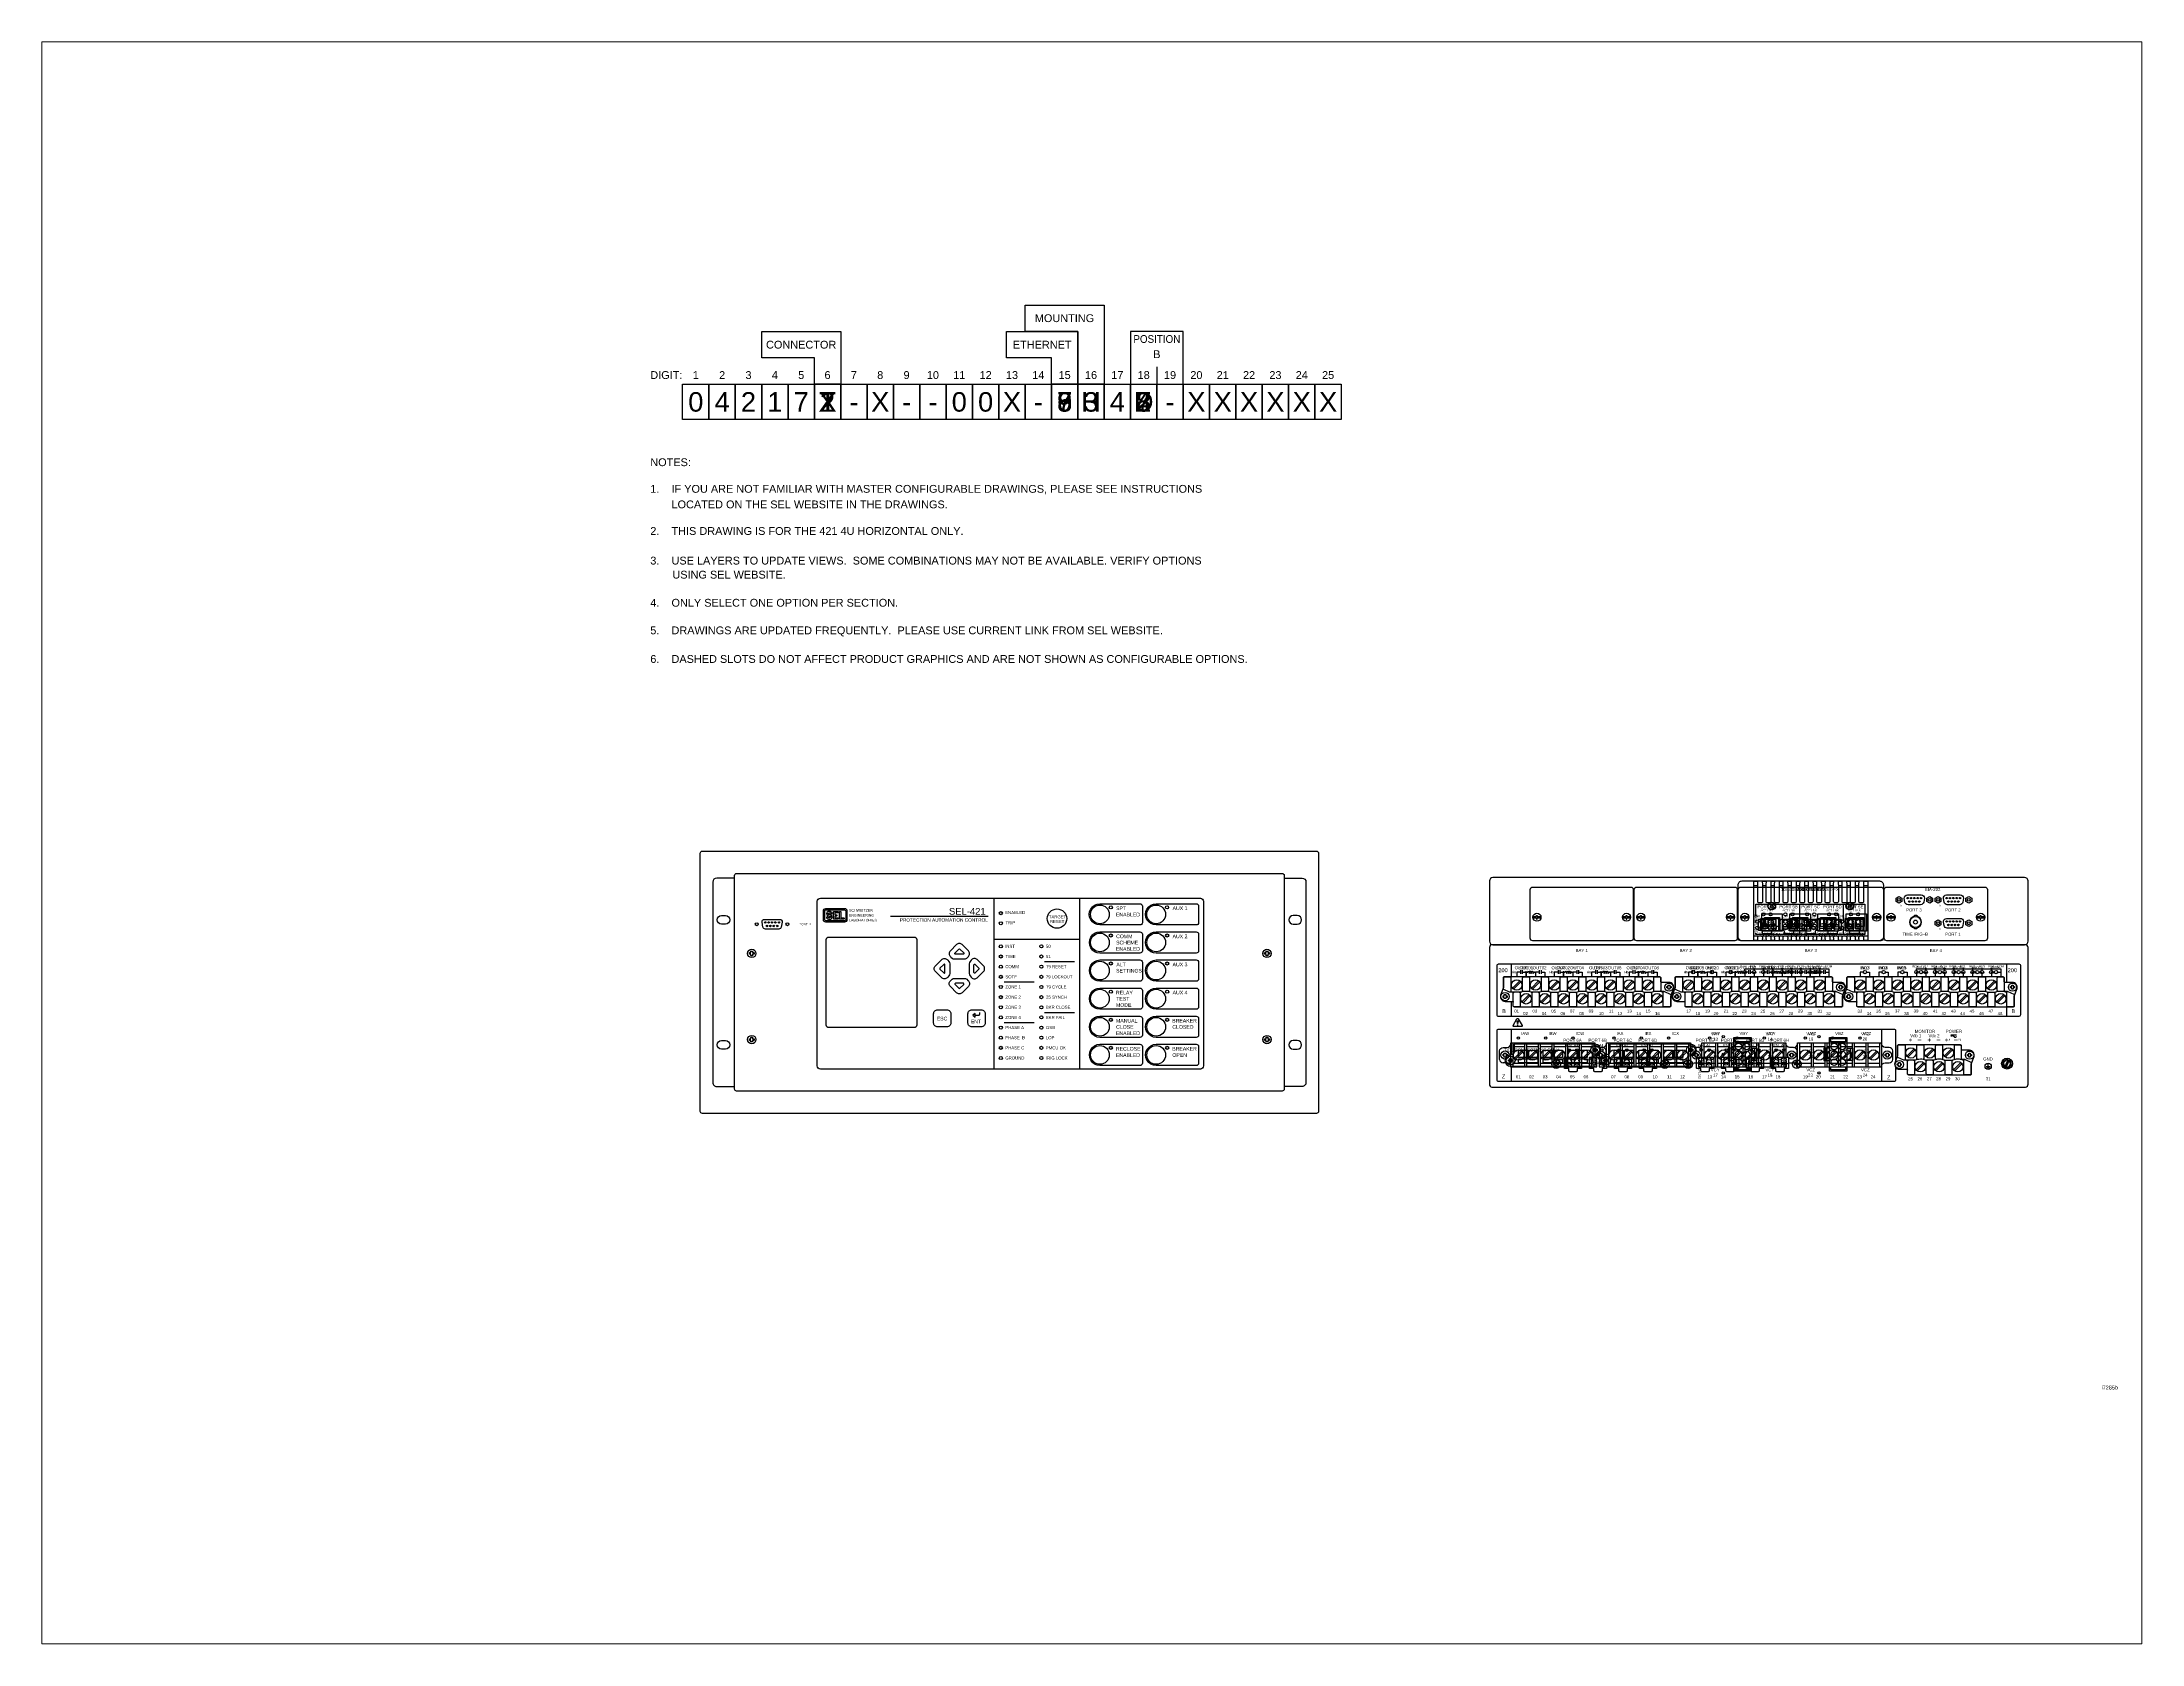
# Paper-space layout 'Layout1' of a CAD drawing. Extents: x 1.05 to 9.48, y 0.8 to 7.23.
# The model-space entities are those that its viewports show. They can reach past a viewport. Long polylines and large blocks are cut down to what shows.
import ezdxf
from ezdxf.enums import TextEntityAlignment as Align

# ---------------------------------------------------------------- set-up
doc = ezdxf.new("R2010")
doc.units = 0
doc.header["$MEASUREMENT"] = 0
doc.layers.get('0').update_dxf_attribs({"linetype": 'CONTINUOUS'})
for name, color, linetype in [('1_0______CONNECTOR_TYPE_', 7, 'CONTINUOUS'), ('1_1__X__NONE__SV_SUBSCRIBE', 7, 'CONTINUOUS'), ('1_2__1__SCREW_TERMINAL__SV', 7, 'CONTINUOUS'), ('1_3__2__CONNECTORIZED__SV_', 7, 'CONTINUOUS'), ('1_4__T__TIME-DOMAIN_LINK__', 7, 'CONTINUOUS'), ('2_0______ETHERNET_CONNECTI', 7, 'CONTINUOUS'), ('2_1__6___4__10-100BASE-T_C', 7, 'CONTINUOUS'), ('2_2__7___4__100BASE-FX_CON', 7, 'CONTINUOUS'), ('2_3__8___2__10-100BASE-T__', 7, 'CONTINUOUS'), ('2_4__9___2__100-1000BASE__', 7, 'CONTINUOUS'), ('3_0______MOUNTING_', 7, 'CONTINUOUS'), ('3_1__H__HORIZONTAL_RACK_MO', 7, 'CONTINUOUS'), ('3_2__3__HORIZONTAL_PANEL_M', 7, 'CONTINUOUS'), ('4_0______IO_BOARD_POSITION', 7, 'CONTINUOUS'), ('4_1__2___8__OPTOISOLATED_I', 7, 'CONTINUOUS'), ('4_2__7___8__OPTOISOLATED_I', 7, 'CONTINUOUS'), ('4_3__4___24__OPTOISOLATED_', 7, 'CONTINUOUS'), ('4_4__D___24__OPTOISOLATED_', 7, 'CONTINUOUS'), ('4_5__8___8__OPTOISOLATED_I', 7, 'CONTINUOUS'), ('5_0______DWG_', 7, 'CONTINUOUS')]:
    doc.layers.add(name, color=color, linetype=linetype)
doc.styles.add('ARIAL', font='arial.ttf')

msp = doc.modelspace()

# ---------------------------------------------------------------- linework, layer by layer
at = {"layer": '1_0______CONNECTOR_TYPE_'}
msp.add_lwpolyline([(2.379, 31.562), (1.536, 31.562), (1.536, 32.687), (2.379, 32.687), (2.379, 31.562)], dxfattribs=at)
at = {"layer": '1_2__1__SCREW_TERMINAL__SV'}
for points in [[(40.381, 10.816), (40.381, 10.413, -0.414214), (40.331, 10.363), (27.669, 10.363, -0.414214), (27.619, 10.413), (27.619, 11.993, -0.414214), (27.669, 12.043), (40.331, 12.043, -0.414214), (40.381, 11.993), (40.381, 11.021)], [(27.697, 11.071), (27.697, 11.346, -0.374201), (27.812, 11.455), (27.942, 11.455, 0.403969), (28.06, 11.571)], [(30.748, 10.847, -0.403969), (30.866, 10.963), (30.996, 10.963, 0.374201), (31.111, 11.071), (31.111, 11.346, 0.374201), (30.996, 11.455), (30.866, 11.455, -0.403969), (30.748, 11.571)], [(31.002, 11.455, 0.403969), (31.12, 11.571)], [(33.808, 10.847, -0.403969), (33.926, 10.963), (34.056, 10.963, 0.374201), (34.171, 11.071), (34.171, 11.346, 0.374201), (34.056, 11.455), (33.926, 11.455, -0.403969), (33.808, 11.571)], [(34.062, 11.455, 0.403969), (34.18, 11.571)], [(36.868, 10.847, -0.403969), (36.986, 10.963), (37.116, 10.963, 0.374201), (37.231, 11.071), (37.231, 11.346, 0.374201), (37.116, 11.455), (36.986, 11.455, -0.403969), (36.868, 11.571)], [(37.123, 11.455, 0.403969), (37.241, 11.571)], [(39.928, 10.847, -0.403969), (40.046, 10.963), (40.176, 10.963, 0.374201), (40.291, 11.071), (40.291, 11.346, 0.374201), (40.176, 11.455), (40.046, 11.455, -0.403969), (39.928, 11.571)], [(27.697, 11.071, 0.374201), (27.812, 10.963)], [(28.06, 10.847, 0.403969), (27.942, 10.963), (27.812, 10.963, -0.374201)], [(31.12, 10.847, 0.403969), (31.002, 10.963)], [(34.18, 10.847, 0.403969), (34.062, 10.963)], [(37.241, 10.847, 0.403969), (37.123, 10.963)]]:
    msp.add_lwpolyline(points, format="xyb", dxfattribs=at)
for points in [[(28.06, 11.599), (30.748, 11.599), (30.748, 10.819), (28.06, 10.819)], [(31.12, 11.599), (33.808, 11.599), (33.808, 10.819), (31.12, 10.819)], [(34.18, 11.599), (36.868, 11.599), (36.868, 10.819), (34.18, 10.819)], [(37.241, 11.599), (39.928, 11.599), (39.928, 10.819), (37.241, 10.819)], [(27.849, 11.233), (27.849, 11.274), (27.899, 11.274), (27.899, 11.233), (27.939, 11.233), (27.939, 11.184), (27.899, 11.184), (27.899, 11.144), (27.849, 11.144), (27.849, 11.184), (27.809, 11.184), (27.809, 11.233)], [(30.909, 11.233), (30.909, 11.274), (30.959, 11.274), (30.959, 11.233), (30.999, 11.233), (30.999, 11.184), (30.959, 11.184), (30.959, 11.144), (30.909, 11.144), (30.909, 11.184), (30.869, 11.184), (30.869, 11.233)], [(33.969, 11.233), (33.969, 11.274), (34.019, 11.274), (34.019, 11.233), (34.059, 11.233), (34.059, 11.184), (34.019, 11.184), (34.019, 11.144), (33.969, 11.144), (33.969, 11.184), (33.929, 11.184), (33.929, 11.233)], [(37.029, 11.233), (37.029, 11.274), (37.079, 11.274), (37.079, 11.233), (37.119, 11.233), (37.119, 11.184), (37.079, 11.184), (37.079, 11.144), (37.029, 11.144), (37.029, 11.184), (36.989, 11.184), (36.989, 11.233)], [(40.089, 11.233), (40.089, 11.274), (40.139, 11.274), (40.139, 11.233), (40.18, 11.233), (40.18, 11.184), (40.139, 11.184), (40.139, 11.144), (40.089, 11.144), (40.089, 11.184), (40.049, 11.184), (40.049, 11.233)]]:
    msp.add_lwpolyline(points, close=True, dxfattribs=at)
for points in [[(28.069, 12.043), (28.069, 11.599)], [(28.123, 11.599), (28.123, 10.819)], [(28.123, 11.484), (28.498, 11.484)], [(28.498, 11.599), (28.498, 10.819)], [(28.56, 11.599), (28.56, 10.819)], [(28.56, 11.484), (28.935, 11.484)], [(28.935, 11.599), (28.935, 10.819)], [(28.998, 11.599), (28.998, 10.819)], [(28.998, 11.484), (29.373, 11.484)], [(29.373, 11.599), (29.373, 10.819)], [(29.435, 11.599), (29.435, 10.819)], [(29.435, 11.484), (29.81, 11.484)], [(29.81, 11.599), (29.81, 10.819)], [(29.873, 11.599), (29.873, 10.819)], [(29.873, 11.484), (30.248, 11.484)], [(30.248, 11.599), (30.248, 10.819)], [(30.31, 11.599), (30.31, 10.819)], [(30.31, 11.484), (30.685, 11.484)], [(30.685, 11.599), (30.685, 10.819)], [(31.183, 11.599), (31.183, 10.819)], [(31.183, 11.484), (31.558, 11.484)], [(31.558, 11.599), (31.558, 10.819)], [(31.62, 11.599), (31.62, 10.819)], [(31.62, 11.484), (31.995, 11.484)], [(31.995, 11.599), (31.995, 10.819)], [(32.058, 11.599), (32.058, 10.819)], [(32.058, 11.484), (32.433, 11.484)], [(32.433, 11.599), (32.433, 10.819)], [(32.495, 11.599), (32.495, 10.819)], [(32.495, 11.484), (32.87, 11.484)], [(32.87, 11.599), (32.87, 10.819)], [(32.933, 11.599), (32.933, 10.819)], [(32.933, 11.484), (33.308, 11.484)], [(33.308, 11.599), (33.308, 10.819)], [(33.37, 11.599), (33.37, 10.819)], [(33.37, 11.484), (33.745, 11.484)], [(33.745, 11.599), (33.745, 10.819)], [(34.243, 11.599), (34.243, 10.819)], [(34.243, 11.484), (34.618, 11.484)], [(34.618, 11.599), (34.618, 10.819)], [(34.68, 11.599), (34.68, 10.819)], [(34.68, 11.484), (35.055, 11.484)], [(35.055, 11.599), (35.055, 10.819)], [(35.118, 11.599), (35.118, 10.819)], [(35.118, 11.484), (35.493, 11.484)], [(35.493, 11.599), (35.493, 10.819)], [(35.556, 11.599), (35.556, 10.819)], [(35.556, 11.484), (35.931, 11.484)], [(35.931, 11.599), (35.931, 10.819)], [(35.993, 11.599), (35.993, 10.819)], [(35.993, 11.484), (36.368, 11.484)], [(36.368, 11.599), (36.368, 10.819)], [(36.43, 11.599), (36.43, 10.819)], [(36.43, 11.484), (36.805, 11.484)], [(36.805, 11.599), (36.805, 10.819)], [(37.303, 11.599), (37.303, 10.819)], [(37.303, 11.484), (37.678, 11.484)], [(37.678, 11.599), (37.678, 10.819)], [(37.741, 11.599), (37.741, 10.819)], [(37.741, 11.484), (38.116, 11.484)], [(38.116, 11.599), (38.116, 10.819)], [(38.178, 11.599), (38.178, 10.819)], [(38.178, 11.484), (38.553, 11.484)], [(38.553, 11.599), (38.553, 10.819)], [(38.616, 11.599), (38.616, 10.819)], [(38.616, 11.484), (38.991, 11.484)], [(38.991, 11.599), (38.991, 10.819)], [(39.053, 11.599), (39.053, 10.819)], [(39.053, 11.484), (39.428, 11.484)], [(39.428, 11.599), (39.428, 10.819)], [(39.491, 11.599), (39.491, 10.819)], [(39.491, 11.484), (39.866, 11.484)], [(39.866, 11.599), (39.866, 10.819)], [(39.93, 12.043), (39.93, 11.551)], [(28.069, 10.819), (28.069, 10.363)], [(28.498, 10.934), (28.123, 10.934)], [(28.411, 11.343), (28.177, 11.108)], [(28.444, 11.309), (28.21, 11.075)], [(28.935, 10.934), (28.56, 10.934)], [(28.848, 11.343), (28.614, 11.108)], [(28.882, 11.309), (28.647, 11.075)], [(29.373, 10.934), (28.998, 10.934)], [(29.286, 11.343), (29.051, 11.108)], [(29.319, 11.309), (29.085, 11.075)], [(29.81, 10.934), (29.435, 10.934)], [(29.723, 11.343), (29.489, 11.108)], [(29.757, 11.309), (29.522, 11.075)], [(30.248, 10.934), (29.873, 10.934)], [(30.161, 11.343), (29.926, 11.108)], [(30.194, 11.309), (29.96, 11.075)], [(30.685, 10.934), (30.31, 10.934)], [(30.598, 11.343), (30.364, 11.108)], [(30.632, 11.309), (30.397, 11.075)], [(31.558, 10.934), (31.183, 10.934)], [(31.471, 11.343), (31.237, 11.108)], [(31.504, 11.309), (31.27, 11.075)], [(31.995, 10.934), (31.62, 10.934)], [(31.908, 11.343), (31.674, 11.108)], [(31.942, 11.309), (31.708, 11.075)], [(32.433, 10.934), (32.058, 10.934)], [(32.346, 11.343), (32.112, 11.108)], [(32.379, 11.309), (32.145, 11.075)], [(32.87, 10.934), (32.495, 10.934)], [(32.783, 11.343), (32.549, 11.108)], [(32.817, 11.309), (32.582, 11.075)], [(33.308, 10.934), (32.933, 10.934)], [(33.221, 11.343), (32.987, 11.108)], [(33.254, 11.309), (33.02, 11.075)], [(33.745, 10.934), (33.37, 10.934)], [(33.658, 11.343), (33.424, 11.108)], [(33.692, 11.309), (33.458, 11.075)], [(34.618, 10.934), (34.243, 10.934)], [(34.531, 11.343), (34.297, 11.108)], [(34.564, 11.309), (34.33, 11.075)], [(35.055, 10.934), (34.68, 10.934)], [(34.968, 11.343), (34.734, 11.108)], [(35.002, 11.309), (34.768, 11.075)], [(35.493, 10.934), (35.118, 10.934)], [(35.406, 11.343), (35.172, 11.108)], [(35.439, 11.309), (35.205, 11.075)], [(35.931, 10.934), (35.556, 10.934)], [(35.843, 11.343), (35.609, 11.108)], [(35.877, 11.309), (35.643, 11.075)], [(36.368, 10.934), (35.993, 10.934)], [(36.281, 11.343), (36.047, 11.108)], [(36.314, 11.309), (36.08, 11.075)], [(36.805, 10.934), (36.43, 10.934)], [(36.718, 11.343), (36.484, 11.108)], [(36.752, 11.309), (36.518, 11.075)], [(37.678, 10.934), (37.303, 10.934)], [(37.591, 11.343), (37.357, 11.108)], [(37.624, 11.309), (37.39, 11.075)], [(38.116, 10.934), (37.741, 10.934)], [(38.029, 11.343), (37.794, 11.108)], [(38.062, 11.309), (37.828, 11.075)], [(38.553, 10.934), (38.178, 10.934)], [(38.466, 11.343), (38.232, 11.108)], [(38.499, 11.309), (38.265, 11.075)], [(38.991, 10.934), (38.616, 10.934)], [(38.903, 11.343), (38.669, 11.108)], [(38.937, 11.309), (38.703, 11.075)], [(39.428, 10.934), (39.053, 10.934)], [(39.341, 11.343), (39.107, 11.108)], [(39.374, 11.309), (39.14, 11.075)], [(39.866, 10.934), (39.491, 10.934)], [(39.779, 11.343), (39.544, 11.108)], [(39.812, 11.309), (39.578, 11.075)], [(39.93, 10.866), (39.93, 10.363)]]:
    msp.add_lwpolyline(points, dxfattribs=at)
for centre, radius in [((28.3, 11.753), 0.0375), ((29.175, 11.753), 0.0375), ((30.05, 11.753), 0.0375), ((31.363, 11.753), 0.0375), ((32.238, 11.753), 0.0375), ((33.113, 11.753), 0.0375), ((34.425, 11.753), 0.0375), ((35.3, 11.753), 0.0375), ((36.175, 11.753), 0.0375), ((37.488, 11.753), 0.0375), ((38.363, 11.753), 0.0375), ((39.238, 11.753), 0.0375), ((27.874, 11.209), 0.132), ((28.31, 11.209), 0.167), ((28.748, 11.209), 0.167), ((29.185, 11.209), 0.167), ((29.623, 11.209), 0.167), ((30.06, 11.209), 0.167), ((30.498, 11.209), 0.167), ((30.934, 11.209), 0.132), ((31.37, 11.209), 0.167), ((31.808, 11.209), 0.167), ((32.245, 11.209), 0.167), ((32.683, 11.209), 0.167), ((33.12, 11.209), 0.167), ((33.558, 11.209), 0.167), ((33.994, 11.209), 0.132), ((34.431, 11.209), 0.167), ((34.868, 11.209), 0.167), ((35.305, 11.209), 0.167), ((35.743, 11.209), 0.167), ((36.18, 11.209), 0.167), ((36.618, 11.209), 0.167), ((37.054, 11.209), 0.132), ((37.491, 11.209), 0.167), ((37.928, 11.209), 0.167), ((38.366, 11.209), 0.167), ((38.803, 11.209), 0.167), ((39.241, 11.209), 0.167), ((39.678, 11.209), 0.167), ((40.114, 11.209), 0.132)]:
    msp.add_circle(centre, radius, dxfattribs=at)
at = {"layer": '1_3__2__CONNECTORIZED__SV_'}
msp.add_lwpolyline([(40.381, 10.816), (40.381, 10.413, -0.414214), (40.331, 10.363), (27.669, 10.363, -0.414214), (27.619, 10.413), (27.619, 11.993, -0.414214), (27.669, 12.043), (40.331, 12.043, -0.414214), (40.381, 11.993), (40.381, 11.021)], format="xyb", dxfattribs=at)
for points in [[(28.05, 11.214, 1), (28.05, 10.854), (30.64, 10.854), (30.64, 11.08, -0.405199), (30.76, 11.194, 0.999995), (30.76, 11.554), (28.17, 11.554), (28.17, 11.328, -0.399232)], [(31.113, 11.214, 1), (31.113, 10.854), (33.703, 10.854), (33.703, 11.08, -0.405199), (33.823, 11.194, 0.999995), (33.823, 11.554), (31.233, 11.554), (31.233, 11.328, -0.399232)]]:
    msp.add_lwpolyline(points, format="xyb", close=True, dxfattribs=at)
for points in [[(28.069, 12.043), (28.069, 11.215)], [(35.205, 11.434), (35.02, 11.434), (35.02, 11.034), (35.205, 11.034)], [(35.1, 11.434), (35.1, 11.034)], [(35.755, 11.434), (35.94, 11.434), (35.94, 11.034), (35.755, 11.034)], [(35.86, 11.434), (35.86, 11.034)], [(38.268, 11.434), (38.083, 11.434), (38.083, 11.034), (38.268, 11.034)], [(38.163, 11.434), (38.163, 11.034)], [(38.818, 11.434), (39.003, 11.434), (39.003, 11.034), (38.818, 11.034)], [(38.923, 11.434), (38.923, 11.034)], [(39.93, 12.043), (39.93, 10.363)], [(28.069, 10.854), (28.069, 10.363)]]:
    msp.add_lwpolyline(points, dxfattribs=at)
for points in [[(30.735, 11.399), (30.735, 11.439), (30.785, 11.439), (30.785, 11.399), (30.825, 11.399), (30.825, 11.349), (30.785, 11.349), (30.785, 11.309), (30.735, 11.309), (30.735, 11.349), (30.695, 11.349), (30.695, 11.399), (30.735, 11.399)], [(33.798, 11.399), (33.798, 11.439), (33.848, 11.439), (33.848, 11.399), (33.888, 11.399), (33.888, 11.349), (33.848, 11.349), (33.848, 11.309), (33.798, 11.309), (33.798, 11.349), (33.758, 11.349), (33.758, 11.399), (33.798, 11.399)], [(35.205, 11.774), (35.755, 11.774), (35.755, 10.694), (35.205, 10.694)], [(35.245, 11.734), (35.715, 11.734), (35.715, 11.634), (35.245, 11.634)], [(38.268, 11.774), (38.818, 11.774), (38.818, 10.694), (38.268, 10.694)], [(38.308, 11.734), (38.778, 11.734), (38.778, 11.634), (38.308, 11.634)], [(28.025, 11.059), (28.025, 11.099), (28.075, 11.099), (28.075, 11.059), (28.115, 11.059), (28.115, 11.009), (28.075, 11.009), (28.075, 10.969), (28.025, 10.969), (28.025, 11.009), (27.985, 11.009), (27.985, 11.059), (28.025, 11.059)], [(28.305, 11.37), (28.59, 11.37), (28.59, 11.135), (28.305, 11.135)], [(28.305, 11.084), (28.925, 11.084), (28.925, 10.964), (28.305, 10.964)], [(28.64, 11.37), (28.925, 11.37), (28.925, 11.135), (28.64, 11.135)], [(29.095, 11.37), (29.38, 11.37), (29.38, 11.135), (29.095, 11.135)], [(29.095, 11.084), (29.715, 11.084), (29.715, 10.964), (29.095, 10.964)], [(29.43, 11.37), (29.715, 11.37), (29.715, 11.135), (29.43, 11.135)], [(29.885, 11.37), (30.17, 11.37), (30.17, 11.135), (29.885, 11.135)], [(29.885, 11.084), (30.505, 11.084), (30.505, 10.964), (29.885, 10.964)], [(30.22, 11.37), (30.505, 11.37), (30.505, 11.135), (30.22, 11.135)], [(31.088, 11.059), (31.088, 11.099), (31.138, 11.099), (31.138, 11.059), (31.178, 11.059), (31.178, 11.009), (31.138, 11.009), (31.138, 10.969), (31.088, 10.969), (31.088, 11.009), (31.048, 11.009), (31.048, 11.059), (31.088, 11.059)], [(31.368, 11.37), (31.653, 11.37), (31.653, 11.135), (31.368, 11.135)], [(31.368, 11.084), (31.988, 11.084), (31.988, 10.964), (31.368, 10.964)], [(31.703, 11.37), (31.988, 11.37), (31.988, 11.135), (31.703, 11.135)], [(32.158, 11.37), (32.443, 11.37), (32.443, 11.135), (32.158, 11.135)], [(32.158, 11.084), (32.778, 11.084), (32.778, 10.964), (32.158, 10.964)], [(32.493, 11.37), (32.778, 11.37), (32.778, 11.135), (32.493, 11.135)], [(32.948, 11.37), (33.233, 11.37), (33.233, 11.135), (32.948, 11.135)], [(32.948, 11.084), (33.568, 11.084), (33.568, 10.964), (32.948, 10.964)], [(33.283, 11.37), (33.568, 11.37), (33.568, 11.135), (33.283, 11.135)], [(35.245, 10.834), (35.715, 10.834), (35.715, 10.734), (35.245, 10.734)], [(38.308, 10.834), (38.778, 10.834), (38.778, 10.734), (38.308, 10.734)]]:
    msp.add_lwpolyline(points, close=True, dxfattribs=at)
for centre, radius in [((28.3, 11.753), 0.0375), ((29.175, 11.753), 0.0375), ((30.05, 11.753), 0.0375), ((30.76, 11.374), 0.143), ((31.363, 11.753), 0.0375), ((32.238, 11.753), 0.0375), ((33.113, 11.753), 0.0375), ((33.823, 11.374), 0.143), ((34.864, 11.793), 0.0375), ((35.355, 11.484), 0.105), ((35.605, 11.484), 0.105), ((37.926, 11.793), 0.0375), ((38.418, 11.484), 0.105), ((38.668, 11.484), 0.105), ((28.05, 11.034), 0.143), ((31.113, 11.034), 0.143), ((34.864, 11.234), 0.0375), ((35.355, 11.234), 0.105), ((35.355, 10.984), 0.105), ((35.605, 11.234), 0.105), ((35.605, 10.984), 0.105), ((37.926, 11.234), 0.0375), ((38.418, 11.234), 0.105), ((38.418, 10.984), 0.105), ((38.668, 11.234), 0.105), ((38.668, 10.984), 0.105), ((34.864, 10.638), 0.0375), ((37.926, 10.638), 0.0375)]:
    msp.add_circle(centre, radius, dxfattribs=at)
at = {"layer": '1_4__T__TIME-DOMAIN_LINK__'}
for points in [[(29.599, 10.938), (29.529, 10.938), (29.529, 11.008), (29.494, 11.008), (29.494, 10.938), (29.424, 10.938), (29.424, 10.903), (29.494, 10.903), (29.494, 10.833), (29.529, 10.833), (29.529, 10.903), (29.599, 10.903), (29.599, 10.938)], [(29.995, 11.011), (29.995, 11.041), (30.015, 11.041), (30.015, 11.089), (29.98, 11.089), (29.98, 11.117), (29.875, 11.117), (29.875, 11.089), (29.84, 11.089), (29.84, 11.041), (29.859, 11.041), (29.859, 11.011), (29.837, 11.011), (29.837, 10.831), (30.017, 10.831), (30.017, 11.011), (29.995, 11.011)], [(30.241, 11.011), (30.241, 11.041), (30.261, 11.041), (30.261, 11.089), (30.226, 11.089), (30.226, 11.117), (30.121, 11.117), (30.121, 11.089), (30.086, 11.089), (30.086, 11.041), (30.105, 11.041), (30.105, 11.011), (30.083, 11.011), (30.083, 10.831), (30.263, 10.831), (30.263, 11.011), (30.241, 11.011)], [(30.795, 11.011), (30.795, 11.041), (30.815, 11.041), (30.815, 11.089), (30.78, 11.089), (30.78, 11.117), (30.675, 11.117), (30.675, 11.089), (30.64, 11.089), (30.64, 11.041), (30.659, 11.041), (30.659, 11.011), (30.637, 11.011), (30.637, 10.831), (30.817, 10.831), (30.817, 11.011), (30.795, 11.011)], [(31.041, 11.011), (31.041, 11.041), (31.061, 11.041), (31.061, 11.089), (31.026, 11.089), (31.026, 11.117), (30.921, 11.117), (30.921, 11.089), (30.886, 11.089), (30.886, 11.041), (30.905, 11.041), (30.905, 11.011), (30.883, 11.011), (30.883, 10.831), (31.063, 10.831), (31.063, 11.011), (31.041, 11.011)], [(31.595, 11.011), (31.595, 11.041), (31.615, 11.041), (31.615, 11.089), (31.58, 11.089), (31.58, 11.117), (31.475, 11.117), (31.475, 11.089), (31.44, 11.089), (31.44, 11.041), (31.459, 11.041), (31.459, 11.011), (31.437, 11.011), (31.437, 10.831), (31.617, 10.831), (31.617, 11.011), (31.595, 11.011)], [(31.841, 11.011), (31.841, 11.041), (31.861, 11.041), (31.861, 11.089), (31.826, 11.089), (31.826, 11.117), (31.721, 11.117), (31.721, 11.089), (31.686, 11.089), (31.686, 11.041), (31.705, 11.041), (31.705, 11.011), (31.683, 11.011), (31.683, 10.831), (31.863, 10.831), (31.863, 11.011), (31.841, 11.011)], [(32.395, 11.011), (32.395, 11.041), (32.415, 11.041), (32.415, 11.089), (32.38, 11.089), (32.38, 11.117), (32.275, 11.117), (32.275, 11.089), (32.24, 11.089), (32.24, 11.041), (32.259, 11.041), (32.259, 11.011), (32.237, 11.011), (32.237, 10.831), (32.417, 10.831), (32.417, 11.011), (32.395, 11.011)], [(32.641, 11.011), (32.641, 11.041), (32.661, 11.041), (32.661, 11.089), (32.626, 11.089), (32.626, 11.117), (32.521, 11.117), (32.521, 11.089), (32.486, 11.089), (32.486, 11.041), (32.505, 11.041), (32.505, 11.011), (32.483, 11.011), (32.483, 10.831), (32.663, 10.831), (32.663, 11.011), (32.641, 11.011)], [(33.079, 10.938), (33.009, 10.938), (33.009, 11.008), (32.974, 11.008), (32.974, 10.938), (32.904, 10.938), (32.904, 10.903), (32.974, 10.903), (32.974, 10.833), (33.009, 10.833), (33.009, 10.903), (33.079, 10.903), (33.079, 10.938)], [(33.829, 10.938), (33.759, 10.938), (33.759, 11.008), (33.724, 11.008), (33.724, 10.938), (33.654, 10.938), (33.654, 10.903), (33.724, 10.903), (33.724, 10.833), (33.759, 10.833), (33.759, 10.903), (33.829, 10.903), (33.829, 10.938)], [(34.225, 11.011), (34.225, 11.041), (34.245, 11.041), (34.245, 11.089), (34.21, 11.089), (34.21, 11.117), (34.105, 11.117), (34.105, 11.089), (34.07, 11.089), (34.07, 11.041), (34.089, 11.041), (34.089, 11.011), (34.067, 11.011), (34.067, 10.831), (34.247, 10.831), (34.247, 11.011), (34.225, 11.011)], [(34.471, 11.011), (34.471, 11.041), (34.491, 11.041), (34.491, 11.089), (34.456, 11.089), (34.456, 11.117), (34.351, 11.117), (34.351, 11.089), (34.316, 11.089), (34.316, 11.041), (34.335, 11.041), (34.335, 11.011), (34.313, 11.011), (34.313, 10.831), (34.493, 10.831), (34.493, 11.011), (34.471, 11.011)], [(35.025, 11.011), (35.025, 11.041), (35.045, 11.041), (35.045, 11.089), (35.01, 11.089), (35.01, 11.117), (34.905, 11.117), (34.905, 11.089), (34.87, 11.089), (34.87, 11.041), (34.889, 11.041), (34.889, 11.011), (34.867, 11.011), (34.867, 10.831), (35.047, 10.831), (35.047, 11.011), (35.025, 11.011)], [(35.271, 11.011), (35.271, 11.041), (35.291, 11.041), (35.291, 11.089), (35.256, 11.089), (35.256, 11.117), (35.151, 11.117), (35.151, 11.089), (35.116, 11.089), (35.116, 11.041), (35.135, 11.041), (35.135, 11.011), (35.113, 11.011), (35.113, 10.831), (35.293, 10.831), (35.293, 11.011), (35.271, 11.011)], [(35.825, 11.011), (35.825, 11.041), (35.845, 11.041), (35.845, 11.089), (35.81, 11.089), (35.81, 11.117), (35.705, 11.117), (35.705, 11.089), (35.67, 11.089), (35.67, 11.041), (35.689, 11.041), (35.689, 11.011), (35.667, 11.011), (35.667, 10.831), (35.847, 10.831), (35.847, 11.011), (35.825, 11.011)], [(36.071, 11.011), (36.071, 11.041), (36.091, 11.041), (36.091, 11.089), (36.056, 11.089), (36.056, 11.117), (35.951, 11.117), (35.951, 11.089), (35.916, 11.089), (35.916, 11.041), (35.935, 11.041), (35.935, 11.011), (35.913, 11.011), (35.913, 10.831), (36.093, 10.831), (36.093, 11.011), (36.071, 11.011)], [(36.625, 11.011), (36.625, 11.041), (36.645, 11.041), (36.645, 11.089), (36.61, 11.089), (36.61, 11.117), (36.505, 11.117), (36.505, 11.089), (36.47, 11.089), (36.47, 11.041), (36.489, 11.041), (36.489, 11.011), (36.467, 11.011), (36.467, 10.831), (36.647, 10.831), (36.647, 11.011), (36.625, 11.011)], [(36.871, 11.011), (36.871, 11.041), (36.891, 11.041), (36.891, 11.089), (36.856, 11.089), (36.856, 11.117), (36.751, 11.117), (36.751, 11.089), (36.716, 11.089), (36.716, 11.041), (36.735, 11.041), (36.735, 11.011), (36.713, 11.011), (36.713, 10.831), (36.893, 10.831), (36.893, 11.011), (36.871, 11.011)], [(37.309, 10.938), (37.239, 10.938), (37.239, 11.008), (37.204, 11.008), (37.204, 10.938), (37.134, 10.938), (37.134, 10.903), (37.204, 10.903), (37.204, 10.833), (37.239, 10.833), (37.239, 10.903), (37.309, 10.903), (37.309, 10.938)]]:
    msp.add_lwpolyline(points, dxfattribs=at)
for points in [[(29.798, 11.141), (30.303, 11.141, -0.414214), (30.326, 11.117), (30.326, 10.799, -0.414214), (30.303, 10.776), (30.183, 10.776), (30.183, 10.706, -0.414214), (30.153, 10.676), (29.948, 10.676, -0.414214), (29.918, 10.706), (29.918, 10.776), (29.798, 10.776, -0.414214), (29.774, 10.799), (29.774, 11.117, -0.414214)], [(30.598, 11.141), (31.103, 11.141, -0.414214), (31.126, 11.117), (31.126, 10.799, -0.414214), (31.103, 10.776), (30.983, 10.776), (30.983, 10.706, -0.414214), (30.953, 10.676), (30.748, 10.676, -0.414214), (30.718, 10.706), (30.718, 10.776), (30.598, 10.776, -0.414214), (30.574, 10.799), (30.574, 11.117, -0.414214)], [(31.398, 11.141), (31.903, 11.141, -0.414214), (31.926, 11.117), (31.926, 10.799, -0.414214), (31.903, 10.776), (31.783, 10.776), (31.783, 10.706, -0.414214), (31.753, 10.676), (31.548, 10.676, -0.414214), (31.518, 10.706), (31.518, 10.776), (31.398, 10.776, -0.414214), (31.374, 10.799), (31.374, 11.117, -0.414214)], [(32.198, 11.141), (32.703, 11.141, -0.414214), (32.726, 11.117), (32.726, 10.799, -0.414214), (32.703, 10.776), (32.583, 10.776), (32.583, 10.706, -0.414214), (32.553, 10.676), (32.348, 10.676, -0.414214), (32.318, 10.706), (32.318, 10.776), (32.198, 10.776, -0.414214), (32.174, 10.799), (32.174, 11.117, -0.414214)], [(34.028, 11.141), (34.533, 11.141, -0.414214), (34.556, 11.117), (34.556, 10.799, -0.414214), (34.533, 10.776), (34.413, 10.776), (34.413, 10.706, -0.414214), (34.383, 10.676), (34.178, 10.676, -0.414214), (34.148, 10.706), (34.148, 10.776), (34.028, 10.776, -0.414214), (34.004, 10.799), (34.004, 11.117, -0.414214)], [(34.828, 11.141), (35.333, 11.141, -0.414214), (35.356, 11.117), (35.356, 10.799, -0.414214), (35.333, 10.776), (35.213, 10.776), (35.213, 10.706, -0.414214), (35.183, 10.676), (34.978, 10.676, -0.414214), (34.948, 10.706), (34.948, 10.776), (34.828, 10.776, -0.414214), (34.804, 10.799), (34.804, 11.117, -0.414214)], [(35.628, 11.141), (36.133, 11.141, -0.414214), (36.156, 11.117), (36.156, 10.799, -0.414214), (36.133, 10.776), (36.013, 10.776), (36.013, 10.706, -0.414214), (35.983, 10.676), (35.778, 10.676, -0.414214), (35.748, 10.706), (35.748, 10.776), (35.628, 10.776, -0.414214), (35.604, 10.799), (35.604, 11.117, -0.414214)], [(36.428, 11.141), (36.933, 11.141, -0.414214), (36.956, 11.117), (36.956, 10.799, -0.414214), (36.933, 10.776), (36.813, 10.776), (36.813, 10.706, -0.414214), (36.783, 10.676), (36.578, 10.676, -0.414214), (36.548, 10.706), (36.548, 10.776), (36.428, 10.776, -0.414214), (36.404, 10.799), (36.404, 11.117, -0.414214)]]:
    msp.add_lwpolyline(points, format="xyb", close=True, dxfattribs=at)
for centre, radius in [((29.511, 10.92), 0.139), ((29.927, 10.934), 0.05), ((29.926, 11.37), 0.0425), ((30.173, 10.934), 0.05), ((30.176, 11.37), 0.0425), ((30.727, 10.934), 0.05), ((30.726, 11.37), 0.0425), ((30.973, 10.934), 0.05), ((30.976, 11.37), 0.0425), ((31.527, 10.934), 0.05), ((31.526, 11.37), 0.0425), ((31.773, 10.934), 0.05), ((31.776, 11.37), 0.0425), ((32.327, 10.934), 0.05), ((32.326, 11.37), 0.0425), ((32.573, 10.934), 0.05), ((32.576, 11.37), 0.0425), ((32.991, 10.92), 0.139), ((33.741, 10.92), 0.139), ((34.157, 10.934), 0.05), ((34.156, 11.37), 0.0425), ((34.403, 10.934), 0.05), ((34.406, 11.37), 0.0425), ((34.957, 10.934), 0.05), ((34.956, 11.37), 0.0425), ((35.203, 10.934), 0.05), ((35.206, 11.37), 0.0425), ((35.757, 10.934), 0.05), ((35.756, 11.37), 0.0425), ((36.003, 10.934), 0.05), ((36.006, 11.37), 0.0425), ((36.557, 10.934), 0.05), ((36.556, 11.37), 0.0425), ((36.803, 10.934), 0.05), ((36.806, 11.37), 0.0425), ((37.221, 10.92), 0.139)]:
    msp.add_circle(centre, radius, dxfattribs=at)
at = {"layer": '2_0______ETHERNET_CONNECTI'}
msp.add_lwpolyline([(2.379, 31.562), (1.536, 31.562), (1.536, 32.687), (2.379, 32.687), (2.379, 31.562)], dxfattribs=at)
at = {"layer": '2_1__6___4__10-100BASE-T_C'}
for points in [[(35.42, 16.59), (39.91, 16.59, -0.414214), (39.99, 16.51), (39.99, 14.95, -0.414214), (39.91, 14.87), (35.42, 14.87, -0.414214), (35.34, 14.95), (35.34, 16.51, -0.414214)], [(36.178, 15.612), (36.668, 15.612), (36.668, 15.532), (36.673, 15.532, -1), (36.673, 15.512), (36.666, 15.512), (36.666, 15.422), (36.673, 15.422, -1.000014), (36.673, 15.402), (36.668, 15.402), (36.668, 15.322), (36.557, 15.322), (36.557, 15.257), (36.513, 15.257), (36.513, 15.192), (36.333, 15.192), (36.333, 15.257), (36.289, 15.257), (36.289, 15.322), (36.178, 15.322), (36.178, 15.402), (36.173, 15.402, -1.000005), (36.173, 15.422), (36.18, 15.422), (36.18, 15.512), (36.173, 15.512, -1), (36.173, 15.532), (36.178, 15.532)], [(36.37, 16.021), (36.383, 15.999), (36.385, 15.988), (36.379, 15.979), (36.358, 15.965, 0.141658), (36.376, 15.937), (36.398, 15.951), (36.409, 15.953), (36.417, 15.947), (36.432, 15.925, 0.141658), (36.46, 15.943), (36.446, 15.965), (36.444, 15.976), (36.45, 15.985), (36.472, 16, 0.141657), (36.454, 16.027), (36.432, 16.014), (36.421, 16.012), (36.412, 16.018), (36.397, 16.039, 0.141658)], [(37.078, 15.612), (37.568, 15.612), (37.568, 15.532), (37.573, 15.532, -1), (37.573, 15.512), (37.566, 15.512), (37.566, 15.422), (37.573, 15.422, -1.000014), (37.573, 15.402), (37.568, 15.402), (37.568, 15.322), (37.457, 15.322), (37.457, 15.257), (37.413, 15.257), (37.413, 15.192), (37.233, 15.192), (37.233, 15.257), (37.189, 15.257), (37.189, 15.322), (37.078, 15.322), (37.078, 15.402), (37.073, 15.402, -1.000005), (37.073, 15.422), (37.08, 15.422), (37.08, 15.512), (37.073, 15.512, -1), (37.073, 15.532), (37.078, 15.532)], [(37.978, 15.612), (38.468, 15.612), (38.468, 15.532), (38.473, 15.532, -1), (38.473, 15.512), (38.466, 15.512), (38.466, 15.422), (38.473, 15.422, -1.000014), (38.473, 15.402), (38.468, 15.402), (38.468, 15.322), (38.357, 15.322), (38.357, 15.257), (38.313, 15.257), (38.313, 15.192), (38.133, 15.192), (38.133, 15.257), (38.089, 15.257), (38.089, 15.322), (37.978, 15.322), (37.978, 15.402), (37.973, 15.402, -1.000005), (37.973, 15.422), (37.98, 15.422), (37.98, 15.512), (37.973, 15.512, -1), (37.973, 15.532), (37.978, 15.532)], [(38.87, 16.021), (38.883, 15.999), (38.885, 15.988), (38.879, 15.979), (38.858, 15.965, 0.141658), (38.876, 15.937), (38.898, 15.951), (38.909, 15.953), (38.917, 15.947), (38.932, 15.925, 0.141658), (38.96, 15.943), (38.946, 15.965), (38.944, 15.976), (38.95, 15.985), (38.972, 16, 0.141657), (38.954, 16.027), (38.932, 16.014), (38.921, 16.012), (38.912, 16.018), (38.897, 16.039, 0.141658)], [(38.878, 15.612), (39.368, 15.612), (39.368, 15.532), (39.373, 15.532, -1), (39.373, 15.512), (39.366, 15.512), (39.366, 15.422), (39.373, 15.422, -1.000014), (39.373, 15.402), (39.368, 15.402), (39.368, 15.322), (39.257, 15.322), (39.257, 15.257), (39.213, 15.257), (39.213, 15.192), (39.033, 15.192), (39.033, 15.257), (38.989, 15.257), (38.989, 15.322), (38.878, 15.322), (38.878, 15.402), (38.873, 15.402, -1.000005), (38.873, 15.422), (38.88, 15.422), (38.88, 15.512), (38.873, 15.512, -1), (38.873, 15.532), (38.878, 15.532)]]:
    msp.add_lwpolyline(points, format="xyb", close=True, dxfattribs=at)
for points in [[(36.094, 15.735), (36.751, 15.735), (36.751, 15.175), (36.094, 15.175)], [(36.994, 15.735), (37.651, 15.735), (37.651, 15.175), (36.994, 15.175)], [(37.894, 15.735), (38.551, 15.735), (38.551, 15.175), (37.894, 15.175)], [(38.794, 15.735), (39.451, 15.735), (39.451, 15.175), (38.794, 15.175)]]:
    msp.add_lwpolyline(points, close=True, dxfattribs=at)
for centre, radius in [((35.957, 15.481), 0.0581), ((36.415, 15.982), 0.125), ((36.415, 15.982), 0.11), ((36.857, 15.481), 0.0581), ((37.757, 15.481), 0.0581), ((38.657, 15.481), 0.0581), ((38.915, 15.982), 0.125), ((38.915, 15.982), 0.11), ((35.956, 15.282), 0.0571), ((36.856, 15.282), 0.0571), ((37.756, 15.282), 0.0571), ((38.656, 15.282), 0.0571)]:
    msp.add_circle(centre, radius, dxfattribs=at)
at = {"layer": '2_2__7___4__100BASE-FX_CON'}
for points in [[(35.42, 16.59), (39.91, 16.59, -0.414214), (39.99, 16.51), (39.99, 14.95, -0.414214), (39.91, 14.87), (35.42, 14.87, -0.414214), (35.34, 14.95), (35.34, 16.51, -0.414214)], [(36.37, 16.021), (36.383, 15.999), (36.385, 15.988), (36.379, 15.979), (36.358, 15.965, 0.141658), (36.376, 15.937), (36.398, 15.951), (36.409, 15.953), (36.417, 15.947), (36.432, 15.925, 0.141658), (36.46, 15.943), (36.446, 15.965), (36.444, 15.976), (36.45, 15.985), (36.472, 16, 0.141657), (36.454, 16.027), (36.432, 16.014), (36.421, 16.012), (36.412, 16.018), (36.397, 16.039, 0.141658)], [(38.87, 16.021), (38.883, 15.999), (38.885, 15.988), (38.879, 15.979), (38.858, 15.965, 0.141658), (38.876, 15.937), (38.898, 15.951), (38.909, 15.953), (38.917, 15.947), (38.932, 15.925, 0.141658), (38.96, 15.943), (38.946, 15.965), (38.944, 15.976), (38.95, 15.985), (38.972, 16, 0.141657), (38.954, 16.027), (38.932, 16.014), (38.921, 16.012), (38.912, 16.018), (38.897, 16.039, 0.141658)]]:
    msp.add_lwpolyline(points, format="xyb", close=True, dxfattribs=at)
for points in [[(36.068, 15.582), (36.628, 15.582), (36.628, 15.182), (36.068, 15.182), (36.068, 15.582)], [(36.293, 15.452), (36.293, 15.482), (36.312, 15.482), (36.312, 15.53), (36.277, 15.53), (36.277, 15.558), (36.172, 15.558), (36.172, 15.53), (36.137, 15.53), (36.137, 15.482), (36.157, 15.482), (36.157, 15.452), (36.135, 15.452), (36.135, 15.272), (36.315, 15.272), (36.315, 15.452), (36.293, 15.452)], [(36.539, 15.452), (36.539, 15.482), (36.558, 15.482), (36.558, 15.53), (36.523, 15.53), (36.523, 15.558), (36.418, 15.558), (36.418, 15.53), (36.383, 15.53), (36.383, 15.482), (36.403, 15.482), (36.403, 15.452), (36.381, 15.452), (36.381, 15.272), (36.561, 15.272), (36.561, 15.452), (36.539, 15.452)], [(36.968, 15.582), (37.528, 15.582), (37.528, 15.182), (36.968, 15.182), (36.968, 15.582)], [(37.193, 15.452), (37.193, 15.482), (37.212, 15.482), (37.212, 15.53), (37.177, 15.53), (37.177, 15.558), (37.072, 15.558), (37.072, 15.53), (37.037, 15.53), (37.037, 15.482), (37.057, 15.482), (37.057, 15.452), (37.035, 15.452), (37.035, 15.272), (37.215, 15.272), (37.215, 15.452), (37.193, 15.452)], [(37.439, 15.452), (37.439, 15.482), (37.458, 15.482), (37.458, 15.53), (37.423, 15.53), (37.423, 15.558), (37.318, 15.558), (37.318, 15.53), (37.283, 15.53), (37.283, 15.482), (37.303, 15.482), (37.303, 15.452), (37.281, 15.452), (37.281, 15.272), (37.461, 15.272), (37.461, 15.452), (37.439, 15.452)], [(37.868, 15.582), (38.428, 15.582), (38.428, 15.182), (37.868, 15.182), (37.868, 15.582)], [(38.093, 15.452), (38.093, 15.482), (38.112, 15.482), (38.112, 15.53), (38.077, 15.53), (38.077, 15.558), (37.972, 15.558), (37.972, 15.53), (37.937, 15.53), (37.937, 15.482), (37.957, 15.482), (37.957, 15.452), (37.935, 15.452), (37.935, 15.272), (38.115, 15.272), (38.115, 15.452), (38.093, 15.452)], [(38.339, 15.452), (38.339, 15.482), (38.358, 15.482), (38.358, 15.53), (38.323, 15.53), (38.323, 15.558), (38.218, 15.558), (38.218, 15.53), (38.183, 15.53), (38.183, 15.482), (38.203, 15.482), (38.203, 15.452), (38.181, 15.452), (38.181, 15.272), (38.361, 15.272), (38.361, 15.452), (38.339, 15.452)], [(38.768, 15.582), (39.328, 15.582), (39.328, 15.182), (38.768, 15.182), (38.768, 15.582)], [(38.993, 15.452), (38.993, 15.482), (39.012, 15.482), (39.012, 15.53), (38.977, 15.53), (38.977, 15.558), (38.872, 15.558), (38.872, 15.53), (38.837, 15.53), (38.837, 15.482), (38.857, 15.482), (38.857, 15.452), (38.835, 15.452), (38.835, 15.272), (39.015, 15.272), (39.015, 15.452), (38.993, 15.452)], [(39.239, 15.452), (39.239, 15.482), (39.258, 15.482), (39.258, 15.53), (39.223, 15.53), (39.223, 15.558), (39.118, 15.558), (39.118, 15.53), (39.083, 15.53), (39.083, 15.482), (39.103, 15.482), (39.103, 15.452), (39.081, 15.452), (39.081, 15.272), (39.261, 15.272), (39.261, 15.452), (39.239, 15.452)]]:
    msp.add_lwpolyline(points, dxfattribs=at)
for centre, radius in [((35.957, 15.481), 0.0571), ((36.415, 15.982), 0.125), ((36.415, 15.982), 0.11), ((36.857, 15.481), 0.0571), ((37.757, 15.481), 0.0571), ((38.657, 15.481), 0.0571), ((38.915, 15.982), 0.125), ((38.915, 15.982), 0.11), ((35.957, 15.281), 0.0571), ((36.225, 15.375), 0.05), ((36.471, 15.375), 0.05), ((36.857, 15.281), 0.0571), ((37.125, 15.375), 0.05), ((37.371, 15.375), 0.05), ((37.757, 15.281), 0.0571), ((38.025, 15.375), 0.05), ((38.271, 15.375), 0.05), ((38.657, 15.281), 0.0571), ((38.925, 15.375), 0.05), ((39.171, 15.375), 0.05)]:
    msp.add_circle(centre, radius, dxfattribs=at)
at = {"layer": '2_3__8___2__10-100BASE-T__'}
for points in [[(35.42, 16.59), (39.91, 16.59, -0.414214), (39.99, 16.51), (39.99, 14.95, -0.414214), (39.91, 14.87), (35.42, 14.87, -0.414214), (35.34, 14.95), (35.34, 16.51, -0.414214)], [(36.37, 16.021), (36.383, 15.999), (36.385, 15.988), (36.379, 15.979), (36.358, 15.965, 0.141658), (36.376, 15.937), (36.398, 15.951), (36.409, 15.953), (36.417, 15.947), (36.432, 15.925, 0.141658), (36.46, 15.943), (36.446, 15.965), (36.444, 15.976), (36.45, 15.985), (36.472, 16, 0.141657), (36.454, 16.027), (36.432, 16.014), (36.421, 16.012), (36.412, 16.018), (36.397, 16.039, 0.141658)], [(37.078, 15.612), (37.568, 15.612), (37.568, 15.532), (37.573, 15.532, -1), (37.573, 15.512), (37.566, 15.512), (37.566, 15.422), (37.573, 15.422, -1.000014), (37.573, 15.402), (37.568, 15.402), (37.568, 15.322), (37.457, 15.322), (37.457, 15.257), (37.413, 15.257), (37.413, 15.192), (37.233, 15.192), (37.233, 15.257), (37.189, 15.257), (37.189, 15.322), (37.078, 15.322), (37.078, 15.402), (37.073, 15.402, -1.000005), (37.073, 15.422), (37.08, 15.422), (37.08, 15.512), (37.073, 15.512, -1), (37.073, 15.532), (37.078, 15.532)], [(38.87, 16.021), (38.883, 15.999), (38.885, 15.988), (38.879, 15.979), (38.858, 15.965, 0.141658), (38.876, 15.937), (38.898, 15.951), (38.909, 15.953), (38.917, 15.947), (38.932, 15.925, 0.141658), (38.96, 15.943), (38.946, 15.965), (38.944, 15.976), (38.95, 15.985), (38.972, 16, 0.141657), (38.954, 16.027), (38.932, 16.014), (38.921, 16.012), (38.912, 16.018), (38.897, 16.039, 0.141658)], [(38.878, 15.612), (39.368, 15.612), (39.368, 15.532), (39.373, 15.532, -1), (39.373, 15.512), (39.366, 15.512), (39.366, 15.422), (39.373, 15.422, -1.000014), (39.373, 15.402), (39.368, 15.402), (39.368, 15.322), (39.257, 15.322), (39.257, 15.257), (39.213, 15.257), (39.213, 15.192), (39.033, 15.192), (39.033, 15.257), (38.989, 15.257), (38.989, 15.322), (38.878, 15.322), (38.878, 15.402), (38.873, 15.402, -1.000005), (38.873, 15.422), (38.88, 15.422), (38.88, 15.512), (38.873, 15.512, -1), (38.873, 15.532), (38.878, 15.532)]]:
    msp.add_lwpolyline(points, format="xyb", close=True, dxfattribs=at)
for points in [[(36.068, 15.582), (36.628, 15.582), (36.628, 15.182), (36.068, 15.182), (36.068, 15.582)], [(36.293, 15.452), (36.293, 15.482), (36.312, 15.482), (36.312, 15.53), (36.277, 15.53), (36.277, 15.558), (36.172, 15.558), (36.172, 15.53), (36.137, 15.53), (36.137, 15.482), (36.157, 15.482), (36.157, 15.452), (36.135, 15.452), (36.135, 15.272), (36.315, 15.272), (36.315, 15.452), (36.293, 15.452)], [(36.539, 15.452), (36.539, 15.482), (36.558, 15.482), (36.558, 15.53), (36.523, 15.53), (36.523, 15.558), (36.418, 15.558), (36.418, 15.53), (36.383, 15.53), (36.383, 15.482), (36.403, 15.482), (36.403, 15.452), (36.381, 15.452), (36.381, 15.272), (36.561, 15.272), (36.561, 15.452), (36.539, 15.452)], [(37.868, 15.582), (38.428, 15.582), (38.428, 15.182), (37.868, 15.182), (37.868, 15.582)], [(38.093, 15.452), (38.093, 15.482), (38.112, 15.482), (38.112, 15.53), (38.077, 15.53), (38.077, 15.558), (37.972, 15.558), (37.972, 15.53), (37.937, 15.53), (37.937, 15.482), (37.957, 15.482), (37.957, 15.452), (37.935, 15.452), (37.935, 15.272), (38.115, 15.272), (38.115, 15.452), (38.093, 15.452)], [(38.339, 15.452), (38.339, 15.482), (38.358, 15.482), (38.358, 15.53), (38.323, 15.53), (38.323, 15.558), (38.218, 15.558), (38.218, 15.53), (38.183, 15.53), (38.183, 15.482), (38.203, 15.482), (38.203, 15.452), (38.181, 15.452), (38.181, 15.272), (38.361, 15.272), (38.361, 15.452), (38.339, 15.452)]]:
    msp.add_lwpolyline(points, dxfattribs=at)
for points in [[(36.994, 15.735), (37.651, 15.735), (37.651, 15.175), (36.994, 15.175)], [(38.794, 15.735), (39.451, 15.735), (39.451, 15.175), (38.794, 15.175)]]:
    msp.add_lwpolyline(points, close=True, dxfattribs=at)
for centre, radius in [((35.957, 15.481), 0.0571), ((36.415, 15.982), 0.125), ((36.415, 15.982), 0.11), ((36.857, 15.481), 0.0581), ((37.757, 15.481), 0.0571), ((38.657, 15.481), 0.0581), ((38.915, 15.982), 0.125), ((38.915, 15.982), 0.11), ((35.957, 15.281), 0.0571), ((36.225, 15.375), 0.05), ((36.471, 15.375), 0.05), ((36.856, 15.282), 0.0571), ((37.757, 15.281), 0.0571), ((38.025, 15.375), 0.05), ((38.271, 15.375), 0.05), ((38.656, 15.282), 0.0571)]:
    msp.add_circle(centre, radius, dxfattribs=at)
at = {"layer": '2_4__9___2__100-1000BASE__'}
for p, q in [((37.315, 15.065), (37.315, 16.043)), ((38.715, 15.523), (38.715, 16.043)), ((38.715, 15.065), (38.715, 15.237))]:
    msp.add_line(p, q, dxfattribs=at)
for points in [[(35.465, 16.783), (39.865, 16.783, -0.414444), (39.99, 16.659), (39.99, 14.994, -0.413495), (39.864, 14.87), (35.466, 14.87, -0.413496), (35.34, 14.994), (35.34, 16.659, -0.414444)], [(35.972, 16.743, 0.41291), (35.952, 16.763), (35.847, 16.763, 0.41291), (35.827, 16.743, -0.030099), (35.832, 16.638, -0.000059), (35.832, 15.015, -0.030072), (35.827, 14.91, 0.41291), (35.847, 14.89), (35.952, 14.89, 0.41291), (35.972, 14.91, -0.033142), (35.968, 14.979, -0.42184), (36.012, 15.024), (36.073, 15.024, -0.421779), (36.117, 14.979, -0.033142), (36.113, 14.91, 0.41291), (36.133, 14.89), (36.222, 14.89, 0.41291), (36.242, 14.91, -0.033142), (36.238, 14.979, -0.42184), (36.282, 15.024), (36.343, 15.024, -0.421779), (36.387, 14.979, -0.033142), (36.383, 14.91, 0.41291), (36.403, 14.89), (36.492, 14.89, 0.41291), (36.512, 14.91, -0.033142), (36.508, 14.979, -0.42184), (36.552, 15.024), (36.613, 15.024, -0.421779), (36.657, 14.979, -0.033142), (36.653, 14.91, 0.41291), (36.673, 14.89), (36.762, 14.89, 0.41291), (36.782, 14.91, -0.033142), (36.778, 14.979, -0.42184), (36.822, 15.024), (36.883, 15.024, -0.421779), (36.927, 14.979, -0.033142), (36.923, 14.91, 0.41291), (36.943, 14.89), (37.032, 14.89, 0.41291), (37.052, 14.91, -0.033142), (37.048, 14.979, -0.42184), (37.092, 15.024), (37.153, 15.024, -0.421779), (37.197, 14.979, -0.033142), (37.193, 14.91, 0.41291), (37.213, 14.89), (37.302, 14.89, 0.41291), (37.322, 14.91, -0.033142), (37.318, 14.979, -0.42184), (37.362, 15.024), (37.423, 15.024, -0.421779), (37.467, 14.979, -0.033142), (37.463, 14.91, 0.41291), (37.483, 14.89), (37.572, 14.89, 0.41291), (37.592, 14.91, -0.033142), (37.588, 14.979, -0.42184), (37.632, 15.024), (37.693, 15.024, -0.421779), (37.737, 14.979, -0.033142), (37.733, 14.91, 0.41291), (37.753, 14.89), (37.842, 14.89, 0.41291), (37.862, 14.91, -0.033142), (37.858, 14.979, -0.42184), (37.902, 15.024), (37.963, 15.024, -0.421779), (38.007, 14.979, -0.033142), (38.003, 14.91, 0.41291), (38.023, 14.89), (38.112, 14.89, 0.41291), (38.132, 14.91, -0.033142), (38.128, 14.979, -0.42184), (38.172, 15.024), (38.233, 15.024, -0.421779), (38.277, 14.979, -0.033142), (38.273, 14.91, 0.41291), (38.293, 14.89), (38.382, 14.89, 0.41291), (38.402, 14.91, -0.033142), (38.398, 14.979, -0.42184), (38.442, 15.024), (38.503, 15.024, -0.421779), (38.547, 14.979, -0.033142), (38.543, 14.91, 0.41291), (38.563, 14.89), (38.652, 14.89, 0.41291), (38.672, 14.91, -0.033142), (38.668, 14.979, -0.42184), (38.712, 15.024), (38.773, 15.024, -0.421779), (38.817, 14.979, -0.033142), (38.813, 14.91, 0.41291), (38.833, 14.89), (38.922, 14.89, 0.41291), (38.942, 14.91, -0.033142), (38.938, 14.979, -0.42184), (38.982, 15.024), (39.043, 15.024, -0.421779), (39.087, 14.979, -0.033142), (39.083, 14.91, 0.41291), (39.103, 14.89), (39.192, 14.89, 0.41291), (39.212, 14.91, -0.033142), (39.208, 14.979, -0.42184), (39.252, 15.024), (39.313, 15.024, -0.421779), (39.357, 14.979, -0.033142), (39.353, 14.91, 0.41291), (39.373, 14.89), (39.483, 14.89, 0.41291), (39.503, 14.91, -0.030099), (39.498, 15.015), (39.498, 16.638, -0.030099), (39.503, 16.743, 0.41291), (39.483, 16.763), (39.373, 16.763, 0.41291), (39.353, 16.743, -0.030099), (39.358, 16.638), (39.358, 16.127, -0.415329), (39.313, 16.082), (39.252, 16.082, -0.415032), (39.207, 16.127), (39.207, 16.638, -0.030099), (39.212, 16.743, 0.41291), (39.192, 16.763), (39.103, 16.763, 0.41291), (39.083, 16.743, -0.030099), (39.088, 16.638), (39.088, 16.127, -0.415329), (39.043, 16.082), (38.982, 16.082, -0.415032), (38.937, 16.127), (38.937, 16.638, -0.030099), (38.942, 16.743, 0.41291), (38.922, 16.763), (38.833, 16.763, 0.41291), (38.813, 16.743, -0.030099), (38.818, 16.638), (38.818, 16.127, -0.415329), (38.773, 16.082), (38.712, 16.082, -0.415032), (38.667, 16.127), (38.667, 16.638, -0.030099), (38.672, 16.743, 0.41291), (38.652, 16.763), (38.563, 16.763, 0.41291), (38.543, 16.743, -0.030099), (38.548, 16.638), (38.548, 16.127, -0.415329), (38.503, 16.082), (38.442, 16.082, -0.415032), (38.397, 16.127), (38.397, 16.638, -0.030099), (38.402, 16.743, 0.41291), (38.382, 16.763), (38.293, 16.763, 0.41291), (38.273, 16.743, -0.030099), (38.278, 16.638), (38.278, 16.127, -0.415329), (38.233, 16.082), (38.172, 16.082, -0.415032), (38.127, 16.127), (38.127, 16.638, -0.030099), (38.132, 16.743, 0.41291), (38.112, 16.763), (38.023, 16.763, 0.41291), (38.003, 16.743, -0.030099), (38.008, 16.638), (38.008, 16.127, -0.415329), (37.963, 16.082), (37.902, 16.082, -0.415032), (37.857, 16.127), (37.857, 16.638, -0.030099), (37.862, 16.743, 0.41291), (37.842, 16.763), (37.753, 16.763, 0.41291), (37.733, 16.743, -0.030099), (37.738, 16.638), (37.738, 16.127, -0.415329), (37.693, 16.082), (37.632, 16.082, -0.415032), (37.587, 16.127), (37.587, 16.638, -0.030099), (37.592, 16.743, 0.41291), (37.572, 16.763), (37.483, 16.763, 0.41291), (37.463, 16.743, -0.030099), (37.468, 16.638), (37.468, 16.127, -0.415329), (37.423, 16.082), (37.362, 16.082, -0.415032), (37.317, 16.127), (37.317, 16.638, -0.030099), (37.322, 16.743, 0.41291), (37.302, 16.763), (37.213, 16.763, 0.41291), (37.193, 16.743, -0.030099), (37.198, 16.638), (37.198, 16.127, -0.415329), (37.153, 16.082), (37.092, 16.082, -0.415032), (37.047, 16.127), (37.047, 16.638, -0.030099), (37.052, 16.743, 0.41291), (37.032, 16.763), (36.943, 16.763, 0.41291), (36.923, 16.743, -0.030099), (36.928, 16.638), (36.928, 16.127, -0.415329), (36.883, 16.082), (36.822, 16.082, -0.415032), (36.777, 16.127), (36.777, 16.638, -0.030099), (36.782, 16.743, 0.41291), (36.762, 16.763), (36.673, 16.763, 0.41291), (36.653, 16.743, -0.030099), (36.658, 16.638), (36.658, 16.127, -0.415329), (36.613, 16.082), (36.552, 16.082, -0.415032), (36.507, 16.127), (36.507, 16.638, -0.030099), (36.512, 16.743, 0.41291), (36.492, 16.763), (36.403, 16.763, 0.41291), (36.383, 16.743, -0.030099), (36.388, 16.638), (36.388, 16.127, -0.415329), (36.343, 16.082), (36.282, 16.082, -0.415032), (36.237, 16.127), (36.237, 16.638, -0.030099), (36.242, 16.743, 0.41291), (36.222, 16.763), (36.133, 16.763, 0.41291), (36.113, 16.743, -0.030099), (36.118, 16.638), (36.118, 16.127, -0.415329), (36.073, 16.082), (36.012, 16.082, -0.415032), (35.967, 16.127), (35.967, 16.638, -0.030099)], [(36.008, 15.561), (36.522, 15.561, -0.414573), (36.542, 15.541), (36.542, 15.215, -0.416018), (36.522, 15.195), (36.43, 15.195, 0.41265), (36.41, 15.175), (36.41, 15.106, -0.418703), (36.4, 15.096), (36.13, 15.096, -0.419075), (36.12, 15.106), (36.12, 15.175, 0.41265), (36.1, 15.195), (36.008, 15.195, -0.416018), (35.988, 15.215), (35.988, 15.541, -0.414573)], [(36.708, 15.561), (37.222, 15.561, -0.414573), (37.242, 15.541), (37.242, 15.215, -0.416018), (37.222, 15.195), (37.13, 15.195, 0.41265), (37.11, 15.175), (37.11, 15.106, -0.418703), (37.1, 15.096), (36.83, 15.096, -0.419075), (36.82, 15.106), (36.82, 15.175, 0.41265), (36.8, 15.195), (36.708, 15.195, -0.416018), (36.688, 15.215), (36.688, 15.541, -0.414573)], [(37.408, 15.561), (37.922, 15.561, -0.414573), (37.942, 15.541), (37.942, 15.215, -0.416018), (37.922, 15.195), (37.83, 15.195, 0.41265), (37.81, 15.175), (37.81, 15.106, -0.418703), (37.8, 15.096), (37.53, 15.096, -0.419075), (37.52, 15.106), (37.52, 15.175, 0.41265), (37.5, 15.195), (37.408, 15.195, -0.416018), (37.388, 15.215), (37.388, 15.541, -0.414573)], [(38.108, 15.561), (38.622, 15.561, -0.414573), (38.642, 15.541), (38.642, 15.215, -0.416018), (38.622, 15.195), (38.53, 15.195, 0.41265), (38.51, 15.175), (38.51, 15.106, -0.418703), (38.5, 15.096), (38.23, 15.096, -0.419075), (38.22, 15.106), (38.22, 15.175, 0.41265), (38.2, 15.195), (38.108, 15.195, -0.416018), (38.088, 15.215), (38.088, 15.541, -0.414573)], [(38.808, 15.561), (39.322, 15.561, -0.414573), (39.342, 15.541), (39.342, 15.215, -0.416018), (39.322, 15.195), (39.23, 15.195, 0.41265), (39.21, 15.175), (39.21, 15.106, -0.418703), (39.2, 15.096), (38.93, 15.096, -0.419075), (38.92, 15.106), (38.92, 15.175, 0.41265), (38.9, 15.195), (38.808, 15.195, -0.416018), (38.788, 15.215), (38.788, 15.541, -0.414573)]]:
    msp.add_lwpolyline(points, format="xyb", close=True, dxfattribs=at)
for points in [[(35.832, 16.638), (35.967, 16.638)], [(36.118, 16.638), (36.237, 16.638)], [(36.388, 16.638), (36.507, 16.638)], [(36.658, 16.638), (36.777, 16.638)], [(36.928, 16.638), (37.047, 16.638)], [(37.198, 16.638), (37.317, 16.638)], [(37.468, 16.638), (37.587, 16.638)], [(37.738, 16.638), (37.857, 16.638)], [(38.008, 16.638), (38.127, 16.638)], [(38.278, 16.638), (38.397, 16.638)], [(38.548, 16.638), (38.667, 16.638)], [(38.818, 16.638), (38.937, 16.638)], [(39.088, 16.638), (39.207, 16.638)], [(39.358, 16.638), (39.498, 16.638)], [(35.427, 15.645), (35.545, 15.645), (35.545, 15.682), (35.565, 15.682), (35.565, 15.645), (35.683, 15.645)], [(35.427, 15.601), (35.545, 15.601), (35.545, 15.565), (35.565, 15.565), (35.565, 15.601), (35.683, 15.601)], [(35.907, 15.654), (35.907, 16.043), (39.4, 16.043), (39.4, 15.065), (35.907, 15.065), (35.907, 15.107)], [(36.21, 15.432), (36.21, 15.462), (36.229, 15.462), (36.229, 15.51), (36.195, 15.51), (36.195, 15.538), (36.09, 15.538), (36.09, 15.51), (36.055, 15.51), (36.055, 15.462), (36.074, 15.462), (36.074, 15.432), (36.052, 15.432), (36.052, 15.252), (36.232, 15.252), (36.232, 15.432), (36.21, 15.432)], [(36.456, 15.432), (36.456, 15.462), (36.475, 15.462), (36.475, 15.51), (36.441, 15.51), (36.441, 15.538), (36.336, 15.538), (36.336, 15.51), (36.301, 15.51), (36.301, 15.462), (36.32, 15.462), (36.32, 15.432), (36.298, 15.432), (36.298, 15.252), (36.478, 15.252), (36.478, 15.432), (36.456, 15.432)], [(36.91, 15.432), (36.91, 15.462), (36.929, 15.462), (36.929, 15.51), (36.895, 15.51), (36.895, 15.538), (36.79, 15.538), (36.79, 15.51), (36.755, 15.51), (36.755, 15.462), (36.774, 15.462), (36.774, 15.432), (36.752, 15.432), (36.752, 15.252), (36.932, 15.252), (36.932, 15.432), (36.91, 15.432)], [(37.156, 15.432), (37.156, 15.462), (37.175, 15.462), (37.175, 15.51), (37.141, 15.51), (37.141, 15.538), (37.036, 15.538), (37.036, 15.51), (37.001, 15.51), (37.001, 15.462), (37.02, 15.462), (37.02, 15.432), (36.998, 15.432), (36.998, 15.252), (37.178, 15.252), (37.178, 15.432), (37.156, 15.432)], [(37.61, 15.432), (37.61, 15.462), (37.629, 15.462), (37.629, 15.51), (37.595, 15.51), (37.595, 15.538), (37.49, 15.538), (37.49, 15.51), (37.455, 15.51), (37.455, 15.462), (37.474, 15.462), (37.474, 15.432), (37.452, 15.432), (37.452, 15.252), (37.632, 15.252), (37.632, 15.432), (37.61, 15.432)], [(37.856, 15.432), (37.856, 15.462), (37.875, 15.462), (37.875, 15.51), (37.841, 15.51), (37.841, 15.538), (37.736, 15.538), (37.736, 15.51), (37.701, 15.51), (37.701, 15.462), (37.72, 15.462), (37.72, 15.432), (37.698, 15.432), (37.698, 15.252), (37.878, 15.252), (37.878, 15.432), (37.856, 15.432)], [(38.31, 15.432), (38.31, 15.462), (38.329, 15.462), (38.329, 15.51), (38.295, 15.51), (38.295, 15.538), (38.19, 15.538), (38.19, 15.51), (38.155, 15.51), (38.155, 15.462), (38.174, 15.462), (38.174, 15.432), (38.152, 15.432), (38.152, 15.252), (38.332, 15.252), (38.332, 15.432), (38.31, 15.432)], [(38.556, 15.432), (38.556, 15.462), (38.575, 15.462), (38.575, 15.51), (38.541, 15.51), (38.541, 15.538), (38.436, 15.538), (38.436, 15.51), (38.401, 15.51), (38.401, 15.462), (38.42, 15.462), (38.42, 15.432), (38.398, 15.432), (38.398, 15.252), (38.578, 15.252), (38.578, 15.432), (38.556, 15.432)], [(39.01, 15.432), (39.01, 15.462), (39.029, 15.462), (39.029, 15.51), (38.995, 15.51), (38.995, 15.538), (38.89, 15.538), (38.89, 15.51), (38.855, 15.51), (38.855, 15.462), (38.874, 15.462), (38.874, 15.432), (38.852, 15.432), (38.852, 15.252), (39.032, 15.252), (39.032, 15.432), (39.01, 15.432)], [(39.256, 15.432), (39.256, 15.462), (39.275, 15.462), (39.275, 15.51), (39.241, 15.51), (39.241, 15.538), (39.136, 15.538), (39.136, 15.51), (39.101, 15.51), (39.101, 15.462), (39.12, 15.462), (39.12, 15.432), (39.098, 15.432), (39.098, 15.252), (39.278, 15.252), (39.278, 15.432), (39.256, 15.432)], [(39.647, 15.645), (39.765, 15.645), (39.765, 15.681), (39.785, 15.681), (39.785, 15.645), (39.903, 15.645)], [(39.647, 15.6), (39.765, 15.6), (39.765, 15.564), (39.785, 15.564), (39.785, 15.6), (39.903, 15.6)], [(35.985, 15.015), (35.832, 15.015)], [(36.255, 15.015), (36.1, 15.015)], [(36.525, 15.015), (36.37, 15.015)], [(36.795, 15.015), (36.64, 15.015)], [(37.065, 15.015), (36.91, 15.015)], [(37.335, 15.015), (37.18, 15.015)], [(37.605, 15.015), (37.45, 15.015)], [(37.875, 15.015), (37.72, 15.015)], [(38.145, 15.015), (37.99, 15.015)], [(38.415, 15.015), (38.26, 15.015)], [(38.685, 15.015), (38.53, 15.015)], [(38.955, 15.015), (38.8, 15.015)], [(39.225, 15.015), (39.07, 15.015)], [(39.498, 15.015), (39.34, 15.015)]]:
    msp.add_lwpolyline(points, dxfattribs=at)
for centre, radius in [((35.555, 15.623), 0.13), ((36.151, 15.716), 0.05), ((36.379, 15.716), 0.05), ((36.851, 15.716), 0.05), ((37.079, 15.716), 0.05), ((37.551, 15.716), 0.05), ((37.779, 15.716), 0.05), ((38.251, 15.716), 0.05), ((38.479, 15.716), 0.05), ((38.951, 15.716), 0.05), ((39.179, 15.716), 0.05), ((39.775, 15.623), 0.13), ((36.142, 15.355), 0.05), ((36.388, 15.355), 0.05), ((36.842, 15.355), 0.05), ((37.088, 15.355), 0.05), ((37.542, 15.355), 0.05), ((37.788, 15.355), 0.05), ((38.242, 15.355), 0.05), ((38.488, 15.355), 0.05), ((38.942, 15.355), 0.05), ((39.188, 15.355), 0.05)]:
    msp.add_circle(centre, radius, dxfattribs=at)
at = {"layer": '3_0______MOUNTING_'}
msp.add_lwpolyline([(2.379, 31.562), (1.536, 31.562), (1.536, 32.687), (2.379, 32.687), (2.379, 31.562)], dxfattribs=at)
at = {"layer": '3_1__H__HORIZONTAL_RACK_MO'}
for points in [[(3.2, 16.874), (2.626, 16.874, 0.414213), (2.501, 16.749), (2.501, 10.329, 0.414214), (2.626, 10.204), (3.2, 10.204)], [(20.8, 16.874), (21.374, 16.874, -0.414213), (21.499, 16.749), (21.499, 10.329, -0.414214), (21.374, 10.204), (20.8, 10.204)]]:
    msp.add_lwpolyline(points, format="xyb", dxfattribs=at)
for points in [[(3.261, 17.024), (20.739, 17.024, -0.414215), (20.8, 16.963), (20.8, 10.115, -0.414214), (20.739, 10.054), (3.261, 10.054, -0.414214), (3.2, 10.115), (3.2, 16.963, -0.414212)], [(2.78, 15.678), (2.908, 15.678, -1), (2.908, 15.4), (2.78, 15.4, -1)], [(21.22, 15.678), (21.092, 15.678, 1), (21.092, 15.4), (21.22, 15.4, 1)], [(2.78, 11.678), (2.908, 11.678, -1), (2.908, 11.4), (2.78, 11.4, -1)], [(21.22, 11.678), (21.092, 11.678, 1), (21.092, 11.4), (21.22, 11.4, 1)]]:
    msp.add_lwpolyline(points, format="xyb", close=True, dxfattribs=at)
at = {"layer": '3_2__3__HORIZONTAL_PANEL_M'}
msp.add_lwpolyline([(2.168, 17.738), (21.833, 17.738, -0.414082), (21.9, 17.671), (21.9, 9.406, -0.414079), (21.833, 9.338), (2.168, 9.338, -0.414081), (2.1, 9.406), (2.1, 17.671, -0.414077)], format="xyb", close=True, dxfattribs=at)
at = {"layer": '4_0______IO_BOARD_POSITION'}
msp.add_lwpolyline([(2.379, 31.562), (1.536, 31.562), (1.536, 32.687), (2.379, 32.687), (2.379, 31.562)], dxfattribs=at)
at = {"layer": '4_1__2___8__OPTOISOLATED_I'}
for points in [[(28.37, 13.865), (28.248, 13.865), (28.248, 13.713)], [(28.37, 13.925), (28.37, 13.805)], [(28.426, 13.925), (28.426, 13.805)], [(28.426, 13.865), (28.548, 13.865), (28.548, 13.713)], [(28.97, 13.865), (28.848, 13.865), (28.848, 13.713)], [(28.97, 13.925), (28.97, 13.805)], [(29.026, 13.925), (29.026, 13.805)], [(29.026, 13.865), (29.148, 13.865), (29.148, 13.713)], [(29.57, 13.865), (29.448, 13.865), (29.448, 13.713)], [(29.57, 13.925), (29.57, 13.805)], [(29.626, 13.925), (29.626, 13.805)], [(29.626, 13.865), (29.748, 13.865), (29.748, 13.713)], [(30.17, 13.865), (30.048, 13.865), (30.048, 13.713)], [(30.17, 13.925), (30.17, 13.805)], [(30.226, 13.925), (30.226, 13.805)], [(30.226, 13.865), (30.348, 13.865), (30.348, 13.713)], [(30.77, 13.865), (30.648, 13.865), (30.648, 13.713)], [(30.77, 13.925), (30.77, 13.805)], [(30.826, 13.925), (30.826, 13.805)], [(30.826, 13.865), (30.948, 13.865), (30.948, 13.713)], [(31.37, 13.865), (31.248, 13.865), (31.248, 13.713)], [(31.37, 13.925), (31.37, 13.805)], [(31.426, 13.925), (31.426, 13.805)], [(31.426, 13.865), (31.548, 13.865), (31.548, 13.713)], [(31.97, 13.865), (31.848, 13.865), (31.848, 13.713)], [(31.97, 13.925), (31.97, 13.805)], [(32.026, 13.925), (32.026, 13.805)], [(32.026, 13.865), (32.148, 13.865), (32.148, 13.713)], [(32.57, 13.865), (32.448, 13.865), (32.448, 13.713)], [(32.57, 13.925), (32.57, 13.805)], [(32.626, 13.925), (32.626, 13.805)], [(32.626, 13.865), (32.748, 13.865), (32.748, 13.713)], [(33.87, 13.865), (33.748, 13.865), (33.748, 13.713)], [(33.87, 13.925), (33.87, 13.805)], [(33.926, 13.925), (33.926, 13.805)], [(33.926, 13.865), (34.048, 13.865), (34.048, 13.713)], [(34.47, 13.865), (34.348, 13.865), (34.348, 13.713)], [(34.47, 13.925), (34.47, 13.805)], [(34.526, 13.925), (34.526, 13.805)], [(34.526, 13.865), (34.648, 13.865), (34.648, 13.713)], [(35.07, 13.865), (34.948, 13.865), (34.948, 13.713)], [(35.07, 13.925), (35.07, 13.805)], [(35.126, 13.925), (35.126, 13.805)], [(35.126, 13.865), (35.248, 13.865), (35.248, 13.713)], [(35.67, 13.865), (35.548, 13.865), (35.548, 13.713)], [(35.67, 13.925), (35.67, 13.805)], [(35.726, 13.925), (35.726, 13.805)], [(35.726, 13.865), (35.848, 13.865), (35.848, 13.713)], [(36.27, 13.865), (36.148, 13.865), (36.148, 13.713)], [(36.27, 13.925), (36.27, 13.805)], [(36.326, 13.925), (36.326, 13.805)], [(36.326, 13.865), (36.448, 13.865), (36.448, 13.713)], [(36.87, 13.865), (36.748, 13.865), (36.748, 13.713)], [(36.981, 13.915), (36.816, 13.815)], [(36.87, 13.925), (36.87, 13.805)], [(36.926, 13.925), (36.926, 13.805)], [(36.926, 13.865), (37.023, 13.865)], [(37.048, 13.84), (37.048, 13.713)], [(37.17, 13.865), (37.073, 13.865)], [(37.17, 13.925), (37.17, 13.805)], [(37.226, 13.925), (37.226, 13.805)], [(37.226, 13.865), (37.348, 13.865), (37.348, 13.713)], [(37.77, 13.865), (37.648, 13.865), (37.648, 13.713)], [(37.881, 13.915), (37.716, 13.815)], [(37.77, 13.925), (37.77, 13.805)], [(37.826, 13.925), (37.826, 13.805)], [(37.826, 13.865), (37.923, 13.865)], [(37.948, 13.84), (37.948, 13.713)], [(38.07, 13.865), (37.973, 13.865)], [(38.07, 13.925), (38.07, 13.805)], [(38.126, 13.925), (38.126, 13.805)], [(38.126, 13.865), (38.248, 13.865), (38.248, 13.713)], [(39.343, 13.865), (39.248, 13.865), (39.248, 13.713)], [(39.453, 13.865), (39.548, 13.865), (39.548, 13.713)], [(39.943, 13.865), (39.848, 13.865), (39.848, 13.713)], [(40.053, 13.865), (40.148, 13.865), (40.148, 13.713)], [(40.543, 13.865), (40.448, 13.865), (40.448, 13.713)], [(40.653, 13.865), (40.748, 13.865), (40.748, 13.713)], [(41.143, 13.865), (41.048, 13.865), (41.048, 13.713)], [(41.253, 13.865), (41.348, 13.865), (41.348, 13.713)], [(41.743, 13.865), (41.648, 13.865), (41.648, 13.713)], [(41.853, 13.865), (41.948, 13.865), (41.948, 13.713)], [(42.343, 13.865), (42.248, 13.865), (42.248, 13.713)], [(42.453, 13.865), (42.548, 13.865), (42.548, 13.713)], [(42.943, 13.865), (42.848, 13.865), (42.848, 13.713)], [(43.053, 13.865), (43.148, 13.865), (43.148, 13.713)], [(43.543, 13.865), (43.448, 13.865), (43.448, 13.713)], [(43.653, 13.865), (43.748, 13.865), (43.748, 13.713)]]:
    msp.add_lwpolyline(points, dxfattribs=at)
for centre, radius in [((37.048, 13.865), 0.025), ((37.948, 13.865), 0.025), ((39.398, 13.865), 0.055), ((39.998, 13.865), 0.055), ((40.598, 13.865), 0.055), ((41.198, 13.865), 0.055), ((41.798, 13.865), 0.055), ((42.398, 13.865), 0.055), ((42.998, 13.865), 0.055), ((43.598, 13.865), 0.055)]:
    msp.add_circle(centre, radius, dxfattribs=at)
at = {"layer": '4_2__7___8__OPTOISOLATED_I'}
for points in [[(28.37, 13.865), (28.248, 13.865), (28.248, 13.713)], [(28.37, 13.925), (28.37, 13.805)], [(28.426, 13.925), (28.426, 13.805)], [(28.426, 13.865), (28.548, 13.865), (28.548, 13.713)], [(28.97, 13.865), (28.848, 13.865), (28.848, 13.713)], [(28.97, 13.925), (28.97, 13.805)], [(29.026, 13.925), (29.026, 13.805)], [(29.026, 13.865), (29.148, 13.865), (29.148, 13.713)], [(29.57, 13.865), (29.448, 13.865), (29.448, 13.713)], [(29.57, 13.925), (29.57, 13.805)], [(29.626, 13.925), (29.626, 13.805)], [(29.626, 13.865), (29.748, 13.865), (29.748, 13.713)], [(30.17, 13.865), (30.048, 13.865), (30.048, 13.713)], [(30.17, 13.925), (30.17, 13.805)], [(30.226, 13.925), (30.226, 13.805)], [(30.226, 13.865), (30.348, 13.865), (30.348, 13.713)], [(30.77, 13.865), (30.648, 13.865), (30.648, 13.713)], [(30.77, 13.925), (30.77, 13.805)], [(30.826, 13.925), (30.826, 13.805)], [(30.826, 13.865), (30.948, 13.865), (30.948, 13.713)], [(31.37, 13.865), (31.248, 13.865), (31.248, 13.713)], [(31.37, 13.925), (31.37, 13.805)], [(31.426, 13.925), (31.426, 13.805)], [(31.426, 13.865), (31.548, 13.865), (31.548, 13.713)], [(31.97, 13.865), (31.848, 13.865), (31.848, 13.713)], [(31.97, 13.925), (31.97, 13.805)], [(32.026, 13.925), (32.026, 13.805)], [(32.026, 13.865), (32.148, 13.865), (32.148, 13.713)], [(32.57, 13.865), (32.448, 13.865), (32.448, 13.713)], [(32.57, 13.925), (32.57, 13.805)], [(32.626, 13.925), (32.626, 13.805)], [(32.626, 13.865), (32.748, 13.865), (32.748, 13.713)], [(33.87, 13.865), (33.748, 13.865), (33.748, 13.713)], [(33.87, 13.925), (33.87, 13.805)], [(33.926, 13.925), (33.926, 13.805)], [(33.926, 13.865), (34.048, 13.865), (34.048, 13.713)], [(34.47, 13.865), (34.348, 13.865), (34.348, 13.713)], [(34.47, 13.925), (34.47, 13.805)], [(34.526, 13.925), (34.526, 13.805)], [(34.526, 13.865), (34.648, 13.865), (34.648, 13.713)], [(35.07, 13.865), (34.948, 13.865), (34.948, 13.713)], [(35.07, 13.925), (35.07, 13.805)], [(35.126, 13.925), (35.126, 13.805)], [(35.126, 13.865), (35.248, 13.865), (35.248, 13.713)], [(35.67, 13.865), (35.548, 13.865), (35.548, 13.713)], [(35.67, 13.925), (35.67, 13.805)], [(35.726, 13.925), (35.726, 13.805)], [(35.726, 13.865), (35.848, 13.865), (35.848, 13.713)], [(36.27, 13.865), (36.148, 13.865), (36.148, 13.713)], [(36.27, 13.925), (36.27, 13.805)], [(36.326, 13.925), (36.326, 13.805)], [(36.326, 13.865), (36.448, 13.865), (36.448, 13.713)], [(36.87, 13.865), (36.748, 13.865), (36.748, 13.713)], [(36.981, 13.915), (36.816, 13.815)], [(36.87, 13.925), (36.87, 13.805)], [(36.926, 13.925), (36.926, 13.805)], [(36.926, 13.865), (37.023, 13.865)], [(37.048, 13.84), (37.048, 13.713)], [(37.17, 13.865), (37.073, 13.865)], [(37.17, 13.925), (37.17, 13.805)], [(37.226, 13.925), (37.226, 13.805)], [(37.226, 13.865), (37.348, 13.865), (37.348, 13.713)], [(37.77, 13.865), (37.648, 13.865), (37.648, 13.713)], [(37.881, 13.915), (37.716, 13.815)], [(37.77, 13.925), (37.77, 13.805)], [(37.826, 13.925), (37.826, 13.805)], [(37.826, 13.865), (37.923, 13.865)], [(37.948, 13.84), (37.948, 13.713)], [(38.07, 13.865), (37.973, 13.865)], [(38.07, 13.925), (38.07, 13.805)], [(38.126, 13.925), (38.126, 13.805)], [(38.126, 13.865), (38.248, 13.865), (38.248, 13.713)], [(39.343, 13.865), (39.248, 13.865), (39.248, 13.713)], [(39.453, 13.865), (39.548, 13.865), (39.548, 13.713)], [(39.943, 13.865), (39.848, 13.865), (39.848, 13.713)], [(40.053, 13.865), (40.148, 13.865), (40.148, 13.713)], [(40.543, 13.865), (40.448, 13.865), (40.448, 13.713)], [(40.653, 13.865), (40.748, 13.865), (40.748, 13.713)], [(41.143, 13.865), (41.048, 13.865), (41.048, 13.713)], [(41.253, 13.865), (41.348, 13.865), (41.348, 13.713)], [(41.743, 13.865), (41.648, 13.865), (41.648, 13.713)], [(41.853, 13.865), (41.948, 13.865), (41.948, 13.713)], [(42.343, 13.865), (42.248, 13.865), (42.248, 13.713)], [(42.453, 13.865), (42.548, 13.865), (42.548, 13.713)], [(42.943, 13.865), (42.848, 13.865), (42.848, 13.713)], [(43.053, 13.865), (43.148, 13.865), (43.148, 13.713)], [(43.543, 13.865), (43.448, 13.865), (43.448, 13.713)], [(43.653, 13.865), (43.748, 13.865), (43.748, 13.713)]]:
    msp.add_lwpolyline(points, dxfattribs=at)
for centre, radius in [((37.048, 13.865), 0.025), ((37.948, 13.865), 0.025), ((39.398, 13.865), 0.055), ((39.998, 13.865), 0.055), ((40.598, 13.865), 0.055), ((41.198, 13.865), 0.055), ((41.798, 13.865), 0.055), ((42.398, 13.865), 0.055), ((42.998, 13.865), 0.055), ((43.598, 13.865), 0.055)]:
    msp.add_circle(centre, radius, dxfattribs=at)
at = {"layer": '4_3__4___24__OPTOISOLATED_'}
for points in [[(28.37, 13.865), (28.248, 13.865), (28.248, 13.713)], [(28.37, 13.925), (28.37, 13.805)], [(28.426, 13.925), (28.426, 13.805)], [(28.426, 13.865), (28.548, 13.865), (28.548, 13.713)], [(28.97, 13.865), (28.848, 13.865), (28.848, 13.713)], [(28.97, 13.925), (28.97, 13.805)], [(29.026, 13.925), (29.026, 13.805)], [(29.026, 13.865), (29.148, 13.865), (29.148, 13.713)], [(29.57, 13.865), (29.448, 13.865), (29.448, 13.713)], [(29.57, 13.925), (29.57, 13.805)], [(29.626, 13.925), (29.626, 13.805)], [(29.626, 13.865), (29.748, 13.865), (29.748, 13.713)], [(30.17, 13.865), (30.048, 13.865), (30.048, 13.713)], [(30.17, 13.925), (30.17, 13.805)], [(30.226, 13.925), (30.226, 13.805)], [(30.226, 13.865), (30.348, 13.865), (30.348, 13.713)], [(30.77, 13.865), (30.648, 13.865), (30.648, 13.713)], [(30.77, 13.925), (30.77, 13.805)], [(30.826, 13.925), (30.826, 13.805)], [(30.826, 13.865), (30.948, 13.865), (30.948, 13.713)], [(31.37, 13.865), (31.248, 13.865), (31.248, 13.713)], [(31.37, 13.925), (31.37, 13.805)], [(31.426, 13.925), (31.426, 13.805)], [(31.426, 13.865), (31.548, 13.865), (31.548, 13.713)], [(31.97, 13.865), (31.848, 13.865), (31.848, 13.713)], [(31.97, 13.925), (31.97, 13.805)], [(32.026, 13.925), (32.026, 13.805)], [(32.026, 13.865), (32.148, 13.865), (32.148, 13.713)], [(32.57, 13.865), (32.448, 13.865), (32.448, 13.713)], [(32.57, 13.925), (32.57, 13.805)], [(32.626, 13.925), (32.626, 13.805)], [(32.626, 13.865), (32.748, 13.865), (32.748, 13.713)], [(33.843, 13.865), (33.748, 13.865), (33.748, 13.713)], [(33.953, 13.865), (34.048, 13.865), (34.048, 13.713)], [(34.443, 13.865), (34.348, 13.865), (34.348, 13.713)], [(34.553, 13.865), (34.648, 13.865), (34.648, 13.713)], [(35.043, 13.865), (34.948, 13.865), (34.948, 13.713)], [(35.153, 13.865), (35.248, 13.865), (35.248, 13.713)], [(35.548, 13.92), (35.548, 13.97), (35.823, 13.97)], [(35.548, 13.81), (35.548, 13.713)], [(35.848, 13.945), (35.848, 13.92)], [(35.848, 13.81), (35.848, 13.713)], [(35.873, 13.97), (36.123, 13.97)], [(36.148, 13.945), (36.148, 13.92)], [(36.148, 13.81), (36.148, 13.713)], [(36.173, 13.97), (36.423, 13.97)], [(36.448, 13.945), (36.448, 13.92)], [(36.448, 13.81), (36.448, 13.713)], [(36.473, 13.97), (36.723, 13.97)], [(36.748, 13.945), (36.748, 13.92)], [(36.748, 13.81), (36.748, 13.713)], [(36.773, 13.97), (37.023, 13.97)], [(37.048, 13.945), (37.048, 13.92)], [(37.048, 13.81), (37.048, 13.713)], [(37.073, 13.97), (37.323, 13.97)], [(37.348, 13.945), (37.348, 13.92)], [(37.348, 13.81), (37.348, 13.713)], [(37.373, 13.97), (37.623, 13.97)], [(37.648, 13.945), (37.648, 13.92)], [(37.648, 13.81), (37.648, 13.713)], [(37.673, 13.97), (37.923, 13.97)], [(37.948, 13.945), (37.948, 13.92)], [(37.948, 13.81), (37.948, 13.713)], [(37.973, 13.97), (38.248, 13.97), (38.248, 13.713)], [(39.343, 13.865), (39.248, 13.865), (39.248, 13.713)], [(39.453, 13.865), (39.548, 13.865), (39.548, 13.713)], [(39.943, 13.865), (39.848, 13.865), (39.848, 13.713)], [(40.053, 13.865), (40.148, 13.865), (40.148, 13.713)], [(40.543, 13.865), (40.448, 13.865), (40.448, 13.713)], [(40.653, 13.865), (40.748, 13.865), (40.748, 13.713)], [(41.048, 13.92), (41.048, 13.97), (41.323, 13.97)], [(41.048, 13.81), (41.048, 13.713)], [(41.348, 13.945), (41.348, 13.92)], [(41.348, 13.81), (41.348, 13.713)], [(41.373, 13.97), (41.623, 13.97)], [(41.648, 13.945), (41.648, 13.92)], [(41.648, 13.81), (41.648, 13.713)], [(41.673, 13.97), (41.923, 13.97)], [(41.948, 13.945), (41.948, 13.92)], [(41.948, 13.81), (41.948, 13.713)], [(41.973, 13.97), (42.223, 13.97)], [(42.248, 13.945), (42.248, 13.92)], [(42.248, 13.81), (42.248, 13.713)], [(42.273, 13.97), (42.523, 13.97)], [(42.548, 13.945), (42.548, 13.92)], [(42.548, 13.81), (42.548, 13.713)], [(42.573, 13.97), (42.823, 13.97)], [(42.848, 13.945), (42.848, 13.92)], [(42.848, 13.81), (42.848, 13.713)], [(42.873, 13.97), (43.123, 13.97)], [(43.148, 13.945), (43.148, 13.92)], [(43.148, 13.81), (43.148, 13.713)], [(43.173, 13.97), (43.423, 13.97)], [(43.448, 13.945), (43.448, 13.92)], [(43.448, 13.81), (43.448, 13.713)], [(43.473, 13.97), (43.748, 13.97), (43.748, 13.713)]]:
    msp.add_lwpolyline(points, dxfattribs=at)
for centre, radius in [((33.898, 13.865), 0.055), ((34.498, 13.865), 0.055), ((35.098, 13.865), 0.055), ((35.548, 13.865), 0.055), ((35.848, 13.865), 0.055), ((35.848, 13.97), 0.025), ((36.148, 13.865), 0.055), ((36.148, 13.97), 0.025), ((36.448, 13.865), 0.055), ((36.448, 13.97), 0.025), ((36.748, 13.865), 0.055), ((36.748, 13.97), 0.025), ((37.048, 13.865), 0.055), ((37.048, 13.97), 0.025), ((37.348, 13.865), 0.055), ((37.348, 13.97), 0.025), ((37.648, 13.865), 0.055), ((37.648, 13.97), 0.025), ((37.948, 13.865), 0.055), ((37.948, 13.97), 0.025), ((39.398, 13.865), 0.055), ((39.998, 13.865), 0.055), ((40.598, 13.865), 0.055), ((41.048, 13.865), 0.055), ((41.348, 13.865), 0.055), ((41.348, 13.97), 0.025), ((41.648, 13.865), 0.055), ((41.648, 13.97), 0.025), ((41.948, 13.865), 0.055), ((41.948, 13.97), 0.025), ((42.248, 13.865), 0.055), ((42.248, 13.97), 0.025), ((42.548, 13.865), 0.055), ((42.548, 13.97), 0.025), ((42.848, 13.865), 0.055), ((42.848, 13.97), 0.025), ((43.148, 13.865), 0.055), ((43.148, 13.97), 0.025), ((43.448, 13.865), 0.055), ((43.448, 13.97), 0.025)]:
    msp.add_circle(centre, radius, dxfattribs=at)
at = {"layer": '4_4__D___24__OPTOISOLATED_'}
for points in [[(28.37, 13.865), (28.248, 13.865), (28.248, 13.713)], [(28.37, 13.925), (28.37, 13.805)], [(28.426, 13.925), (28.426, 13.805)], [(28.426, 13.865), (28.548, 13.865), (28.548, 13.713)], [(28.97, 13.865), (28.848, 13.865), (28.848, 13.713)], [(28.97, 13.925), (28.97, 13.805)], [(29.026, 13.925), (29.026, 13.805)], [(29.026, 13.865), (29.148, 13.865), (29.148, 13.713)], [(29.57, 13.865), (29.448, 13.865), (29.448, 13.713)], [(29.57, 13.925), (29.57, 13.805)], [(29.626, 13.925), (29.626, 13.805)], [(29.626, 13.865), (29.748, 13.865), (29.748, 13.713)], [(30.17, 13.865), (30.048, 13.865), (30.048, 13.713)], [(30.17, 13.925), (30.17, 13.805)], [(30.226, 13.925), (30.226, 13.805)], [(30.226, 13.865), (30.348, 13.865), (30.348, 13.713)], [(30.77, 13.865), (30.648, 13.865), (30.648, 13.713)], [(30.77, 13.925), (30.77, 13.805)], [(30.826, 13.925), (30.826, 13.805)], [(30.826, 13.865), (30.948, 13.865), (30.948, 13.713)], [(31.37, 13.865), (31.248, 13.865), (31.248, 13.713)], [(31.37, 13.925), (31.37, 13.805)], [(31.426, 13.925), (31.426, 13.805)], [(31.426, 13.865), (31.548, 13.865), (31.548, 13.713)], [(31.97, 13.865), (31.848, 13.865), (31.848, 13.713)], [(31.97, 13.925), (31.97, 13.805)], [(32.026, 13.925), (32.026, 13.805)], [(32.026, 13.865), (32.148, 13.865), (32.148, 13.713)], [(32.57, 13.865), (32.448, 13.865), (32.448, 13.713)], [(32.57, 13.925), (32.57, 13.805)], [(32.626, 13.925), (32.626, 13.805)], [(32.626, 13.865), (32.748, 13.865), (32.748, 13.713)], [(33.843, 13.865), (33.748, 13.865), (33.748, 13.713)], [(33.953, 13.865), (34.048, 13.865), (34.048, 13.713)], [(34.443, 13.865), (34.348, 13.865), (34.348, 13.713)], [(34.553, 13.865), (34.648, 13.865), (34.648, 13.713)], [(35.043, 13.865), (34.948, 13.865), (34.948, 13.713)], [(35.153, 13.865), (35.248, 13.865), (35.248, 13.713)], [(35.548, 13.92), (35.548, 13.97), (35.823, 13.97)], [(35.548, 13.81), (35.548, 13.713)], [(35.848, 13.945), (35.848, 13.92)], [(35.848, 13.81), (35.848, 13.713)], [(35.873, 13.97), (36.123, 13.97)], [(36.148, 13.945), (36.148, 13.92)], [(36.148, 13.81), (36.148, 13.713)], [(36.173, 13.97), (36.423, 13.97)], [(36.448, 13.945), (36.448, 13.92)], [(36.448, 13.81), (36.448, 13.713)], [(36.473, 13.97), (36.723, 13.97)], [(36.748, 13.945), (36.748, 13.92)], [(36.748, 13.81), (36.748, 13.713)], [(36.773, 13.97), (37.023, 13.97)], [(37.048, 13.945), (37.048, 13.92)], [(37.048, 13.81), (37.048, 13.713)], [(37.073, 13.97), (37.323, 13.97)], [(37.348, 13.945), (37.348, 13.92)], [(37.348, 13.81), (37.348, 13.713)], [(37.373, 13.97), (37.623, 13.97)], [(37.648, 13.945), (37.648, 13.92)], [(37.648, 13.81), (37.648, 13.713)], [(37.673, 13.97), (37.923, 13.97)], [(37.948, 13.945), (37.948, 13.92)], [(37.948, 13.81), (37.948, 13.713)], [(37.973, 13.97), (38.248, 13.97), (38.248, 13.713)], [(39.343, 13.865), (39.248, 13.865), (39.248, 13.713)], [(39.453, 13.865), (39.548, 13.865), (39.548, 13.713)], [(39.943, 13.865), (39.848, 13.865), (39.848, 13.713)], [(40.053, 13.865), (40.148, 13.865), (40.148, 13.713)], [(40.543, 13.865), (40.448, 13.865), (40.448, 13.713)], [(40.653, 13.865), (40.748, 13.865), (40.748, 13.713)], [(41.048, 13.92), (41.048, 13.97), (41.323, 13.97)], [(41.048, 13.81), (41.048, 13.713)], [(41.348, 13.945), (41.348, 13.92)], [(41.348, 13.81), (41.348, 13.713)], [(41.373, 13.97), (41.623, 13.97)], [(41.648, 13.945), (41.648, 13.92)], [(41.648, 13.81), (41.648, 13.713)], [(41.673, 13.97), (41.923, 13.97)], [(41.948, 13.945), (41.948, 13.92)], [(41.948, 13.81), (41.948, 13.713)], [(41.973, 13.97), (42.223, 13.97)], [(42.248, 13.945), (42.248, 13.92)], [(42.248, 13.81), (42.248, 13.713)], [(42.273, 13.97), (42.523, 13.97)], [(42.548, 13.945), (42.548, 13.92)], [(42.548, 13.81), (42.548, 13.713)], [(42.573, 13.97), (42.823, 13.97)], [(42.848, 13.945), (42.848, 13.92)], [(42.848, 13.81), (42.848, 13.713)], [(42.873, 13.97), (43.123, 13.97)], [(43.148, 13.945), (43.148, 13.92)], [(43.148, 13.81), (43.148, 13.713)], [(43.173, 13.97), (43.423, 13.97)], [(43.448, 13.945), (43.448, 13.92)], [(43.448, 13.81), (43.448, 13.713)], [(43.473, 13.97), (43.748, 13.97), (43.748, 13.713)]]:
    msp.add_lwpolyline(points, dxfattribs=at)
for centre, radius in [((33.898, 13.865), 0.055), ((34.498, 13.865), 0.055), ((35.098, 13.865), 0.055), ((35.548, 13.865), 0.055), ((35.848, 13.865), 0.055), ((35.848, 13.97), 0.025), ((36.148, 13.865), 0.055), ((36.148, 13.97), 0.025), ((36.448, 13.865), 0.055), ((36.448, 13.97), 0.025), ((36.748, 13.865), 0.055), ((36.748, 13.97), 0.025), ((37.048, 13.865), 0.055), ((37.048, 13.97), 0.025), ((37.348, 13.865), 0.055), ((37.348, 13.97), 0.025), ((37.648, 13.865), 0.055), ((37.648, 13.97), 0.025), ((37.948, 13.865), 0.055), ((37.948, 13.97), 0.025), ((39.398, 13.865), 0.055), ((39.998, 13.865), 0.055), ((40.598, 13.865), 0.055), ((41.048, 13.865), 0.055), ((41.348, 13.865), 0.055), ((41.348, 13.97), 0.025), ((41.648, 13.865), 0.055), ((41.648, 13.97), 0.025), ((41.948, 13.865), 0.055), ((41.948, 13.97), 0.025), ((42.248, 13.865), 0.055), ((42.248, 13.97), 0.025), ((42.548, 13.865), 0.055), ((42.548, 13.97), 0.025), ((42.848, 13.865), 0.055), ((42.848, 13.97), 0.025), ((43.148, 13.865), 0.055), ((43.148, 13.97), 0.025), ((43.448, 13.865), 0.055), ((43.448, 13.97), 0.025)]:
    msp.add_circle(centre, radius, dxfattribs=at)
at = {"layer": '4_5__8___8__OPTOISOLATED_I'}
for points in [[(28.37, 13.865), (28.248, 13.865), (28.248, 13.713)], [(28.37, 13.925), (28.37, 13.805)], [(28.426, 13.925), (28.426, 13.805)], [(28.426, 13.865), (28.523, 13.865)], [(28.548, 13.713), (28.548, 13.84)], [(28.573, 13.865), (28.603, 13.865), (28.623, 13.906), (28.653, 13.824), (28.683, 13.906), (28.713, 13.824), (28.743, 13.906), (28.773, 13.824), (28.793, 13.865), (28.848, 13.865), (28.848, 13.713)], [(29.57, 13.865), (29.448, 13.865), (29.448, 13.713)], [(29.57, 13.925), (29.57, 13.805)], [(29.626, 13.925), (29.626, 13.805)], [(29.626, 13.865), (29.723, 13.865)], [(29.748, 13.713), (29.748, 13.84)], [(29.773, 13.865), (29.803, 13.865), (29.823, 13.906), (29.853, 13.824), (29.883, 13.906), (29.913, 13.824), (29.943, 13.906), (29.973, 13.824), (29.993, 13.865), (30.048, 13.865), (30.048, 13.713)], [(30.77, 13.865), (30.648, 13.865), (30.648, 13.713)], [(30.77, 13.925), (30.77, 13.805)], [(30.826, 13.925), (30.826, 13.805)], [(30.826, 13.865), (30.923, 13.865)], [(30.948, 13.713), (30.948, 13.84)], [(30.973, 13.865), (31.003, 13.865), (31.023, 13.906), (31.053, 13.824), (31.083, 13.906), (31.113, 13.824), (31.143, 13.906), (31.173, 13.824), (31.193, 13.865), (31.248, 13.865), (31.248, 13.713)], [(31.97, 13.865), (31.848, 13.865), (31.848, 13.713)], [(31.97, 13.925), (31.97, 13.805)], [(32.026, 13.925), (32.026, 13.805)], [(32.026, 13.865), (32.123, 13.865)], [(32.148, 13.713), (32.148, 13.84)], [(32.173, 13.865), (32.203, 13.865), (32.223, 13.906), (32.253, 13.824), (32.283, 13.906), (32.313, 13.824), (32.343, 13.906), (32.373, 13.824), (32.393, 13.865), (32.448, 13.865), (32.448, 13.713)], [(33.87, 13.865), (33.748, 13.865), (33.748, 13.713)], [(33.87, 13.925), (33.87, 13.805)], [(33.926, 13.925), (33.926, 13.805)], [(33.926, 13.865), (34.023, 13.865)], [(34.048, 13.713), (34.048, 13.84)], [(34.073, 13.865), (34.103, 13.865), (34.123, 13.906), (34.153, 13.824), (34.183, 13.906), (34.213, 13.824), (34.243, 13.906), (34.273, 13.824), (34.293, 13.865), (34.348, 13.865), (34.348, 13.713)], [(35.07, 13.865), (34.948, 13.865), (34.948, 13.713)], [(35.07, 13.925), (35.07, 13.805)], [(35.126, 13.925), (35.126, 13.805)], [(35.126, 13.865), (35.223, 13.865)], [(35.248, 13.713), (35.248, 13.84)], [(35.273, 13.865), (35.303, 13.865), (35.323, 13.906), (35.353, 13.824), (35.383, 13.906), (35.413, 13.824), (35.443, 13.906), (35.473, 13.824), (35.493, 13.865), (35.548, 13.865), (35.548, 13.713)], [(36.27, 13.865), (36.148, 13.865), (36.148, 13.713)], [(36.27, 13.925), (36.27, 13.805)], [(36.326, 13.925), (36.326, 13.805)], [(36.326, 13.865), (36.423, 13.865)], [(36.448, 13.713), (36.448, 13.84)], [(36.473, 13.865), (36.503, 13.865), (36.523, 13.906), (36.553, 13.824), (36.583, 13.906), (36.613, 13.824), (36.643, 13.906), (36.673, 13.824), (36.693, 13.865), (36.748, 13.865), (36.748, 13.713)], [(37.47, 13.865), (37.348, 13.865), (37.348, 13.713)], [(37.47, 13.925), (37.47, 13.805)], [(37.526, 13.925), (37.526, 13.805)], [(37.526, 13.865), (37.623, 13.865)], [(37.648, 13.713), (37.648, 13.84)], [(37.673, 13.865), (37.703, 13.865), (37.723, 13.906), (37.753, 13.824), (37.783, 13.906), (37.813, 13.824), (37.843, 13.906), (37.873, 13.824), (37.893, 13.865), (37.948, 13.865), (37.948, 13.713)], [(39.343, 13.865), (39.248, 13.865), (39.248, 13.713)], [(39.453, 13.865), (39.548, 13.865), (39.548, 13.713)], [(39.943, 13.865), (39.848, 13.865), (39.848, 13.713)], [(40.053, 13.865), (40.148, 13.865), (40.148, 13.713)], [(40.543, 13.865), (40.448, 13.865), (40.448, 13.713)], [(40.653, 13.865), (40.748, 13.865), (40.748, 13.713)], [(41.143, 13.865), (41.048, 13.865), (41.048, 13.713)], [(41.253, 13.865), (41.348, 13.865), (41.348, 13.713)], [(41.743, 13.865), (41.648, 13.865), (41.648, 13.713)], [(41.853, 13.865), (41.948, 13.865), (41.948, 13.713)], [(42.343, 13.865), (42.248, 13.865), (42.248, 13.713)], [(42.453, 13.865), (42.548, 13.865), (42.548, 13.713)], [(42.943, 13.865), (42.848, 13.865), (42.848, 13.713)], [(43.053, 13.865), (43.148, 13.865), (43.148, 13.713)], [(43.543, 13.865), (43.448, 13.865), (43.448, 13.713)], [(43.653, 13.865), (43.748, 13.865), (43.748, 13.713)]]:
    msp.add_lwpolyline(points, dxfattribs=at)
for centre, radius in [((28.548, 13.865), 0.025), ((29.748, 13.865), 0.025), ((30.948, 13.865), 0.025), ((32.148, 13.865), 0.025), ((34.048, 13.865), 0.025), ((35.248, 13.865), 0.025), ((36.448, 13.865), 0.025), ((37.648, 13.865), 0.025), ((39.398, 13.865), 0.055), ((39.998, 13.865), 0.055), ((40.598, 13.865), 0.055), ((41.198, 13.865), 0.055), ((41.798, 13.865), 0.055), ((42.398, 13.865), 0.055), ((42.998, 13.865), 0.055), ((43.598, 13.865), 0.055)]:
    msp.add_circle(centre, radius, dxfattribs=at)
at = {"layer": '5_0______DWG_'}
for points in [[(14.192, 34.375), (12.504, 34.375), (12.504, 35.219), (15.036, 35.219), (15.036, 32.687), (14.192, 32.687), (14.192, 34.375)], [(5.754, 33.531), (4.067, 33.531), (4.067, 34.375), (6.598, 34.375), (6.598, 32.687), (5.754, 32.687), (5.754, 33.531)], [(13.348, 33.531), (11.911, 33.531), (11.911, 34.375), (14.192, 34.375), (14.192, 32.687), (13.348, 32.687), (13.348, 33.531)], [(40.489, 16.288), (40.583, 16.234), (40.583, 16.125), (40.489, 16.071), (40.395, 16.125), (40.395, 16.234)], [(41.473, 16.288), (41.567, 16.234), (41.567, 16.125), (41.473, 16.071), (41.379, 16.125), (41.379, 16.234)], [(41.741, 16.288), (41.835, 16.234), (41.835, 16.125), (41.741, 16.071), (41.647, 16.125), (41.647, 16.234)], [(42.725, 16.288), (42.819, 16.234), (42.819, 16.125), (42.725, 16.071), (42.631, 16.125), (42.631, 16.234)], [(41.741, 15.538), (41.835, 15.484), (41.835, 15.375), (41.741, 15.321), (41.647, 15.375), (41.647, 15.484)], [(42.725, 15.538), (42.819, 15.484), (42.819, 15.375), (42.725, 15.321), (42.631, 15.375), (42.631, 15.484)], [(27.85, 13.106), (27.85, 13.147), (27.9, 13.147), (27.9, 13.106), (27.94, 13.106), (27.94, 13.057), (27.9, 13.057), (27.9, 13.017), (27.85, 13.017), (27.85, 13.057), (27.81, 13.057), (27.81, 13.106)], [(33.1, 13.407), (33.1, 13.447), (33.15, 13.447), (33.15, 13.407), (33.19, 13.407), (33.19, 13.357), (33.15, 13.357), (33.15, 13.317), (33.1, 13.317), (33.1, 13.357), (33.06, 13.357), (33.06, 13.407)], [(33.35, 13.106), (33.35, 13.147), (33.4, 13.147), (33.4, 13.106), (33.44, 13.106), (33.44, 13.057), (33.4, 13.057), (33.4, 13.017), (33.35, 13.017), (33.35, 13.057), (33.31, 13.057), (33.31, 13.106)], [(38.6, 13.407), (38.6, 13.447), (38.65, 13.447), (38.65, 13.407), (38.69, 13.407), (38.69, 13.357), (38.65, 13.357), (38.65, 13.317), (38.6, 13.317), (38.6, 13.357), (38.56, 13.357), (38.56, 13.407)], [(38.85, 13.106), (38.85, 13.147), (38.9, 13.147), (38.9, 13.106), (38.94, 13.106), (38.94, 13.057), (38.9, 13.057), (38.9, 13.017), (38.85, 13.017), (38.85, 13.057), (38.81, 13.057), (38.81, 13.106)], [(44.1, 13.407), (44.1, 13.447), (44.15, 13.447), (44.15, 13.407), (44.19, 13.407), (44.19, 13.357), (44.15, 13.357), (44.15, 13.317), (44.1, 13.317), (44.1, 13.357), (44.06, 13.357), (44.06, 13.407)], [(10.907, 12.543), (10.832, 12.484), (10.907, 12.426)], [(10.907, 12.543), (10.832, 12.484), (10.907, 12.426)], [(40.475, 10.931), (40.475, 10.972), (40.525, 10.972), (40.525, 10.931), (40.565, 10.931), (40.565, 10.882), (40.525, 10.882), (40.525, 10.842), (40.475, 10.842), (40.475, 10.882), (40.435, 10.882), (40.435, 10.931)], [(42.725, 11.232), (42.725, 11.272), (42.775, 11.272), (42.775, 11.232), (42.815, 11.232), (42.815, 11.182), (42.775, 11.182), (42.775, 11.142), (42.725, 11.142), (42.725, 11.182), (42.685, 11.182), (42.685, 11.232)], [(43.817, 10.989), (43.931, 11.077), (44.065, 11.022), (44.083, 10.878), (43.969, 10.791), (43.835, 10.846)]]:
    msp.add_lwpolyline(points, close=True, dxfattribs=at)
for points in [[(17.567, 32.687), (17.567, 34.375), (15.879, 34.375), (15.879, 32.687), (17.567, 32.687)], [(16.723, 33.243), (16.723, 32.687)], [(2.379, 31.562), (1.536, 31.562), (1.536, 32.687), (2.379, 32.687), (2.379, 31.562)], [(3.223, 31.562), (2.379, 31.562), (2.379, 32.687), (3.223, 32.687), (3.223, 31.562)], [(4.067, 31.562), (3.223, 31.562), (3.223, 32.687), (4.067, 32.687), (4.067, 31.562)], [(4.911, 31.562), (4.067, 31.562), (4.067, 32.687), (4.911, 32.687), (4.911, 31.562)], [(5.754, 31.562), (4.911, 31.562), (4.911, 32.687), (5.754, 32.687), (5.754, 31.562)], [(6.598, 31.562), (5.754, 31.562), (5.754, 32.687), (6.598, 32.687), (6.598, 31.562)], [(7.442, 31.562), (6.598, 31.562), (6.598, 32.687), (7.442, 32.687), (7.442, 31.562)], [(8.286, 31.562), (7.442, 31.562), (7.442, 32.687), (8.286, 32.687), (8.286, 31.562)], [(9.129, 31.562), (8.286, 31.562), (8.286, 32.687), (9.129, 32.687), (9.129, 31.562)], [(9.973, 31.562), (9.129, 31.562), (9.129, 32.687), (9.973, 32.687), (9.973, 31.562)], [(10.817, 31.562), (9.973, 31.562), (9.973, 32.687), (10.817, 32.687), (10.817, 31.562)], [(11.661, 31.562), (10.817, 31.562), (10.817, 32.687), (11.661, 32.687), (11.661, 31.562)], [(12.504, 31.562), (11.661, 31.562), (11.661, 32.687), (12.504, 32.687), (12.504, 31.562)], [(13.348, 31.562), (12.504, 31.562), (12.504, 32.687), (13.348, 32.687), (13.348, 31.562)], [(14.192, 31.562), (13.348, 31.562), (13.348, 32.687), (14.192, 32.687), (14.192, 31.562)], [(15.036, 31.562), (14.192, 31.562), (14.192, 32.687), (15.036, 32.687), (15.036, 31.562)], [(15.879, 31.562), (15.036, 31.562), (15.036, 32.687), (15.879, 32.687), (15.879, 31.562)], [(16.723, 31.562), (15.879, 31.562), (15.879, 32.687), (16.723, 32.687), (16.723, 31.562)], [(17.567, 31.562), (16.723, 31.562), (16.723, 32.687), (17.567, 32.687), (17.567, 31.562)], [(18.411, 31.562), (17.567, 31.562), (17.567, 32.687), (18.411, 32.687), (18.411, 31.562)], [(19.254, 31.562), (18.411, 31.562), (18.411, 32.687), (19.254, 32.687), (19.254, 31.562)], [(20.098, 31.562), (19.254, 31.562), (19.254, 32.687), (20.098, 32.687), (20.098, 31.562)], [(20.942, 31.562), (20.098, 31.562), (20.098, 32.687), (20.942, 32.687), (20.942, 31.562)], [(21.786, 31.562), (20.942, 31.562), (20.942, 32.687), (21.786, 32.687), (21.786, 31.562)], [(22.629, 31.562), (21.786, 31.562), (21.786, 32.687), (22.629, 32.687), (22.629, 31.562)], [(11.506, 16.235), (11.506, 10.76)], [(14.246, 16.235), (14.246, 10.76)], [(11.317, 15.645), (8.192, 15.645)], [(11.317, 15.645), (8.192, 15.645)], [(28.767, 15.645), (28.885, 15.645), (28.885, 15.682), (28.905, 15.682), (28.905, 15.645), (29.023, 15.645)], [(28.767, 15.601), (28.885, 15.601), (28.885, 15.565), (28.905, 15.565), (28.905, 15.601), (29.023, 15.601)], [(31.637, 15.645), (31.755, 15.645), (31.755, 15.681), (31.775, 15.681), (31.775, 15.645), (31.893, 15.645)], [(31.637, 15.6), (31.755, 15.6), (31.755, 15.564), (31.775, 15.564), (31.775, 15.6), (31.893, 15.6)], [(32.097, 15.645), (32.215, 15.645), (32.215, 15.682), (32.235, 15.682), (32.235, 15.645), (32.353, 15.645)], [(32.097, 15.601), (32.215, 15.601), (32.215, 15.565), (32.235, 15.565), (32.235, 15.601), (32.353, 15.601)], [(34.967, 15.645), (35.085, 15.645), (35.085, 15.681), (35.105, 15.681), (35.105, 15.645), (35.223, 15.645)], [(34.967, 15.6), (35.085, 15.6), (35.085, 15.564), (35.105, 15.564), (35.105, 15.6), (35.223, 15.6)], [(40.107, 15.645), (40.225, 15.645), (40.225, 15.682), (40.245, 15.682), (40.245, 15.645), (40.363, 15.645)], [(40.107, 15.601), (40.225, 15.601), (40.225, 15.565), (40.245, 15.565), (40.245, 15.601), (40.363, 15.601)], [(40.982, 15.639), (40.982, 15.685), (41.057, 15.685), (41.057, 15.64)], [(42.977, 15.645), (43.095, 15.645), (43.095, 15.681), (43.115, 15.681), (43.115, 15.645), (43.233, 15.645)], [(42.977, 15.6), (43.095, 15.6), (43.095, 15.564), (43.115, 15.564), (43.115, 15.6), (43.233, 15.6)], [(11.505, 14.917), (14.245, 14.917)], [(41.057, 15.294), (41.057, 15.249), (40.982, 15.249), (40.982, 15.294)], [(13.128, 14.202), (14.081, 14.202)], [(28.069, 14.125), (28.069, 13.714)], [(43.929, 14.125), (43.929, 13.536)], [(11.838, 13.552), (12.792, 13.552)], [(28.349, 13.585), (28.115, 13.351)], [(28.383, 13.552), (28.148, 13.318)], [(28.95, 13.585), (28.716, 13.351)], [(28.983, 13.552), (28.749, 13.318)], [(29.55, 13.585), (29.316, 13.351)], [(29.583, 13.552), (29.349, 13.318)], [(30.15, 13.585), (29.916, 13.351)], [(30.183, 13.552), (29.949, 13.318)], [(30.75, 13.585), (30.516, 13.351)], [(30.783, 13.552), (30.549, 13.318)], [(31.35, 13.585), (31.116, 13.351)], [(31.383, 13.552), (31.149, 13.318)], [(31.95, 13.585), (31.716, 13.351)], [(31.983, 13.552), (31.749, 13.318)], [(32.55, 13.585), (32.316, 13.351)], [(32.583, 13.552), (32.349, 13.318)], [(33.849, 13.585), (33.615, 13.351)], [(33.883, 13.552), (33.648, 13.318)], [(34.45, 13.585), (34.216, 13.351)], [(34.483, 13.552), (34.249, 13.318)], [(35.05, 13.585), (34.816, 13.351)], [(35.083, 13.552), (34.849, 13.318)], [(35.65, 13.585), (35.416, 13.351)], [(35.683, 13.552), (35.449, 13.318)], [(36.25, 13.585), (36.016, 13.351)], [(36.283, 13.552), (36.049, 13.318)], [(36.85, 13.585), (36.616, 13.351)], [(36.883, 13.552), (36.649, 13.318)], [(37.45, 13.585), (37.216, 13.351)], [(37.483, 13.552), (37.249, 13.318)], [(38.05, 13.585), (37.816, 13.351)], [(38.083, 13.552), (37.849, 13.318)], [(39.349, 13.585), (39.115, 13.351)], [(39.383, 13.552), (39.148, 13.318)], [(39.95, 13.585), (39.716, 13.351)], [(39.983, 13.552), (39.749, 13.318)], [(40.55, 13.585), (40.316, 13.351)], [(40.583, 13.552), (40.349, 13.318)], [(41.15, 13.585), (40.916, 13.351)], [(41.183, 13.552), (40.949, 13.318)], [(41.75, 13.585), (41.516, 13.351)], [(41.783, 13.552), (41.549, 13.318)], [(42.35, 13.585), (42.116, 13.351)], [(42.383, 13.552), (42.149, 13.318)], [(42.95, 13.585), (42.716, 13.351)], [(42.983, 13.552), (42.749, 13.318)], [(43.55, 13.585), (43.316, 13.351)], [(43.583, 13.552), (43.349, 13.318)], [(28.069, 12.928), (28.069, 12.445)], [(28.65, 13.144), (28.416, 12.91)], [(28.683, 13.111), (28.449, 12.877)], [(28.978, 13.218), (28.722, 13.218)], [(29.251, 13.144), (29.016, 12.91)], [(29.284, 13.111), (29.05, 12.877)], [(29.323, 13.218), (29.578, 13.218)], [(29.851, 13.144), (29.616, 12.91)], [(29.884, 13.111), (29.65, 12.877)], [(29.923, 13.218), (30.178, 13.218)], [(30.451, 13.144), (30.216, 12.91)], [(30.484, 13.111), (30.25, 12.877)], [(30.523, 13.218), (30.778, 13.218)], [(31.051, 13.144), (30.816, 12.91)], [(31.084, 13.111), (30.85, 12.877)], [(31.123, 13.218), (31.378, 13.218)], [(31.651, 13.144), (31.416, 12.91)], [(31.684, 13.111), (31.45, 12.877)], [(31.723, 13.218), (31.978, 13.218)], [(32.251, 13.144), (32.016, 12.91)], [(32.284, 13.111), (32.05, 12.877)], [(32.323, 13.218), (32.578, 13.218)], [(32.851, 13.144), (32.616, 12.91)], [(32.884, 13.111), (32.65, 12.877)], [(32.939, 13.219), (32.922, 13.219)], [(34.15, 13.144), (33.916, 12.91)], [(34.183, 13.111), (33.949, 12.877)], [(34.478, 13.218), (34.222, 13.218)], [(34.75, 13.144), (34.516, 12.91)], [(34.784, 13.111), (34.55, 12.877)], [(34.823, 13.218), (35.078, 13.218)], [(35.351, 13.144), (35.116, 12.91)], [(35.384, 13.111), (35.15, 12.877)], [(35.423, 13.218), (35.678, 13.218)], [(35.951, 13.144), (35.716, 12.91)], [(35.984, 13.111), (35.75, 12.877)], [(36.023, 13.218), (36.278, 13.218)], [(36.551, 13.144), (36.316, 12.91)], [(36.584, 13.111), (36.35, 12.877)], [(36.623, 13.218), (36.878, 13.218)], [(37.151, 13.144), (36.916, 12.91)], [(37.184, 13.111), (36.95, 12.877)], [(37.223, 13.218), (37.478, 13.218)], [(37.751, 13.144), (37.516, 12.91)], [(37.784, 13.111), (37.55, 12.877)], [(37.823, 13.218), (38.078, 13.218)], [(38.351, 13.144), (38.116, 12.91)], [(38.384, 13.111), (38.15, 12.877)], [(38.439, 13.219), (38.422, 13.219)], [(39.65, 13.144), (39.416, 12.91)], [(39.683, 13.111), (39.449, 12.877)], [(39.978, 13.218), (39.722, 13.218)], [(40.25, 13.144), (40.016, 12.91)], [(40.284, 13.111), (40.05, 12.877)], [(40.323, 13.218), (40.578, 13.218)], [(40.851, 13.144), (40.616, 12.91)], [(40.884, 13.111), (40.65, 12.877)], [(40.923, 13.218), (41.178, 13.218)], [(41.451, 13.144), (41.216, 12.91)], [(41.484, 13.111), (41.25, 12.877)], [(41.523, 13.218), (41.778, 13.218)], [(42.051, 13.144), (41.816, 12.91)], [(42.084, 13.111), (41.85, 12.877)], [(42.123, 13.218), (42.378, 13.218)], [(42.651, 13.144), (42.416, 12.91)], [(42.684, 13.111), (42.45, 12.877)], [(42.723, 13.218), (42.978, 13.218)], [(43.251, 13.144), (43.016, 12.91)], [(43.284, 13.111), (43.05, 12.877)], [(43.323, 13.218), (43.578, 13.218)], [(43.851, 13.144), (43.616, 12.91)], [(43.884, 13.111), (43.65, 12.877)], [(43.939, 13.219), (43.922, 13.219)], [(11.838, 12.252), (12.792, 12.252)], [(13.128, 12.577), (14.081, 12.577)], [(43.929, 12.75), (43.929, 12.445)], [(42.152, 11.861), (42.329, 11.861)], [(40.974, 11.41), (40.74, 11.176)], [(41.008, 11.377), (40.773, 11.143)], [(41.275, 10.969), (41.041, 10.735)], [(41.308, 10.936), (41.074, 10.702)], [(41.575, 11.41), (41.341, 11.176)], [(41.603, 11.043), (41.347, 11.043)], [(41.608, 11.377), (41.374, 11.143)], [(41.876, 10.969), (41.641, 10.735)], [(41.909, 10.936), (41.675, 10.702)], [(42.175, 11.41), (41.941, 11.176)], [(41.948, 11.043), (42.203, 11.043)], [(42.208, 11.377), (41.974, 11.143)], [(42.476, 10.969), (42.241, 10.735)], [(42.509, 10.936), (42.275, 10.702)], [(42.564, 11.044), (42.547, 11.044)], [(43.284, 10.84), (43.409, 10.84)], [(43.307, 10.815), (43.386, 10.815)], [(43.332, 10.79), (43.361, 10.79)], [(43.345, 10.84), (43.345, 10.92)], [(43.973, 11.059), (43.877, 10.829)], [(43.927, 10.808), (44.023, 11.039)]]:
    msp.add_lwpolyline(points, dxfattribs=at)
for points in [[(44.515, 16.893), (27.485, 16.893, 0.414214), (27.375, 16.783), (27.375, 14.853, 0.414214), (27.485, 14.743), (44.515, 14.743, 0.414214), (44.625, 14.853), (44.625, 16.783, 0.414214), (44.515, 16.893)], [(40.982, 15.652, 0.815611), (40.982, 15.281)], [(41.057, 15.281, 0.820361), (41.057, 15.653)], [(3.767, 14.54, -0.391794), (3.776, 14.532), (3.778, 14.492, 0.399739), (3.779, 14.491), (3.819, 14.489, -0.391859), (3.827, 14.481), (3.827, 14.447, -0.391764), (3.819, 14.438), (3.779, 14.436, 0.399816), (3.778, 14.435), (3.776, 14.396, -0.391825), (3.767, 14.387), (3.75, 14.387), (3.734, 14.387, -0.391806), (3.725, 14.396), (3.723, 14.435, 0.399638), (3.722, 14.436), (3.682, 14.438, -0.391814), (3.674, 14.447), (3.674, 14.481, -0.39186), (3.682, 14.489), (3.722, 14.491, 0.399739), (3.723, 14.492), (3.725, 14.532, -0.391769), (3.734, 14.54), (3.75, 14.54), (3.767, 14.54)], [(20.267, 14.54, -0.391794), (20.276, 14.532), (20.278, 14.492, 0.399739), (20.279, 14.491), (20.319, 14.489, -0.391859), (20.327, 14.481), (20.327, 14.447, -0.391764), (20.319, 14.438), (20.279, 14.436, 0.399816), (20.278, 14.435), (20.276, 14.396, -0.391825), (20.267, 14.387), (20.25, 14.387), (20.234, 14.387, -0.391806), (20.225, 14.396), (20.223, 14.435, 0.399638), (20.222, 14.436), (20.182, 14.438, -0.391814), (20.174, 14.447), (20.174, 14.481, -0.39186), (20.182, 14.489), (20.222, 14.491, 0.399739), (20.223, 14.492), (20.225, 14.532, -0.391769), (20.234, 14.54), (20.25, 14.54), (20.267, 14.54)], [(28.138, 12.78, 0.414213), (28.168, 12.75), (33.15, 12.75, 0.414214), (33.18, 12.78), (33.18, 13.093), (33.271, 13.337, 0.480048), (33.126, 13.536), (32.891, 13.536, -0.414214), (32.861, 13.566), (32.861, 13.684, 0.414212), (32.831, 13.714), (32.831, 13.714), (27.85, 13.714, 0.414215), (27.82, 13.684), (27.82, 13.371), (27.73, 13.126, 0.47859), (27.875, 12.928), (28.108, 12.928, -0.414214), (28.138, 12.898)], [(28.377, 13.218), (28.019, 13.218), (27.833, 13.308, -0.241986), (27.82, 13.328), (27.82, 13.684, -0.422157), (27.847, 13.714), (28.031, 13.714, -0.414214), (28.061, 13.684), (28.061, 13.247, -0.390527), (28.031, 13.218)], [(28.476, 13.245), (28.468, 13.245, -0.414214), (28.438, 13.275), (28.438, 13.684, -0.414214), (28.468, 13.714), (28.631, 13.714, -0.414214), (28.661, 13.684), (28.661, 13.275, -0.414214), (28.631, 13.245), (28.624, 13.245)], [(29.076, 13.245), (29.069, 13.245, -0.414214), (29.039, 13.275), (29.039, 13.684, -0.414214), (29.069, 13.714), (29.231, 13.714, -0.414214), (29.261, 13.684), (29.261, 13.275, -0.414214), (29.231, 13.245), (29.225, 13.245)], [(29.676, 13.245), (29.669, 13.245, -0.414214), (29.639, 13.275), (29.639, 13.684, -0.414214), (29.669, 13.714), (29.831, 13.714, -0.414214), (29.861, 13.684), (29.861, 13.275, -0.414214), (29.831, 13.245), (29.825, 13.245)], [(30.276, 13.245), (30.269, 13.245, -0.414214), (30.239, 13.275), (30.239, 13.684, -0.414214), (30.269, 13.714), (30.431, 13.714, -0.414214), (30.461, 13.684), (30.461, 13.275, -0.414214), (30.431, 13.245), (30.425, 13.245)], [(30.876, 13.245), (30.869, 13.245, -0.414214), (30.839, 13.275), (30.839, 13.684, -0.414214), (30.869, 13.714), (31.031, 13.714, -0.414214), (31.061, 13.684), (31.061, 13.275, -0.414214), (31.031, 13.245), (31.025, 13.245)], [(31.476, 13.245), (31.469, 13.245, -0.414214), (31.439, 13.275), (31.439, 13.684, -0.414214), (31.469, 13.714), (31.631, 13.714, -0.414214), (31.661, 13.684), (31.661, 13.275, -0.414214), (31.631, 13.245), (31.625, 13.245)], [(32.076, 13.245), (32.069, 13.245, -0.414214), (32.039, 13.275), (32.039, 13.684, -0.414214), (32.069, 13.714), (32.231, 13.714, -0.414214), (32.261, 13.684), (32.261, 13.275, -0.414214), (32.231, 13.245), (32.225, 13.245)], [(32.677, 13.245), (32.669, 13.245, -0.414214), (32.639, 13.275), (32.639, 13.684, -0.414214), (32.669, 13.714), (32.831, 13.714, -0.414214), (32.861, 13.684), (32.861, 13.275, -0.414214), (32.831, 13.245), (32.825, 13.245)], [(33.638, 12.78, 0.414213), (33.668, 12.75), (38.65, 12.75, 0.414214), (38.68, 12.78), (38.68, 13.093), (38.771, 13.337, 0.480048), (38.626, 13.536), (38.391, 13.536, -0.414214), (38.361, 13.566), (38.361, 13.684, 0.414212), (38.331, 13.714), (38.331, 13.714), (33.35, 13.714, 0.414215), (33.32, 13.684), (33.32, 13.371), (33.23, 13.126, 0.47859), (33.375, 12.928), (33.608, 12.928, -0.414214), (33.638, 12.898)], [(33.877, 13.218), (33.519, 13.218), (33.333, 13.308, -0.241986), (33.32, 13.328), (33.32, 13.684, -0.422157), (33.347, 13.714), (33.531, 13.714, -0.414214), (33.561, 13.684), (33.561, 13.247, -0.390527), (33.531, 13.218)], [(33.976, 13.245), (33.968, 13.245, -0.414214), (33.938, 13.275), (33.938, 13.684, -0.414214), (33.968, 13.714), (34.131, 13.714, -0.414214), (34.161, 13.684), (34.161, 13.275, -0.414214), (34.131, 13.245), (34.124, 13.245)], [(34.576, 13.245), (34.569, 13.245, -0.414214), (34.539, 13.275), (34.539, 13.684, -0.414214), (34.569, 13.714), (34.731, 13.714, -0.414214), (34.761, 13.684), (34.761, 13.275, -0.414214), (34.731, 13.245), (34.725, 13.245)], [(35.176, 13.245), (35.169, 13.245, -0.414214), (35.139, 13.275), (35.139, 13.684, -0.414214), (35.169, 13.714), (35.331, 13.714, -0.414214), (35.361, 13.684), (35.361, 13.275, -0.414214), (35.331, 13.245), (35.325, 13.245)], [(35.776, 13.245), (35.769, 13.245, -0.414214), (35.739, 13.275), (35.739, 13.684, -0.414214), (35.769, 13.714), (35.931, 13.714, -0.414214), (35.961, 13.684), (35.961, 13.275, -0.414214), (35.931, 13.245), (35.925, 13.245)], [(36.376, 13.245), (36.369, 13.245, -0.414214), (36.339, 13.275), (36.339, 13.684, -0.414214), (36.369, 13.714), (36.531, 13.714, -0.414214), (36.561, 13.684), (36.561, 13.275, -0.414214), (36.531, 13.245), (36.525, 13.245)], [(36.976, 13.245), (36.969, 13.245, -0.414214), (36.939, 13.275), (36.939, 13.684, -0.414214), (36.969, 13.714), (37.131, 13.714, -0.414214), (37.161, 13.684), (37.161, 13.275, -0.414214), (37.131, 13.245), (37.125, 13.245)], [(37.576, 13.245), (37.569, 13.245, -0.414214), (37.539, 13.275), (37.539, 13.684, -0.414214), (37.569, 13.714), (37.731, 13.714, -0.414214), (37.761, 13.684), (37.761, 13.275, -0.414214), (37.731, 13.245), (37.725, 13.245)], [(38.176, 13.245), (38.169, 13.245, -0.414214), (38.139, 13.275), (38.139, 13.684, -0.414214), (38.169, 13.714), (38.331, 13.714, -0.414214), (38.361, 13.684), (38.361, 13.275, -0.414214), (38.331, 13.245), (38.325, 13.245)], [(39.138, 12.78, 0.414213), (39.168, 12.75), (44.15, 12.75, 0.414214), (44.18, 12.78), (44.18, 13.093), (44.271, 13.337, 0.480048), (44.126, 13.536), (43.891, 13.536, -0.414214), (43.861, 13.566), (43.861, 13.684, 0.414212), (43.831, 13.714), (43.831, 13.714), (38.85, 13.714, 0.414215), (38.82, 13.684), (38.82, 13.371), (38.73, 13.126, 0.47859), (38.875, 12.928), (39.108, 12.928, -0.414214), (39.138, 12.898)], [(39.377, 13.218), (39.019, 13.218), (38.833, 13.308, -0.241986), (38.82, 13.328), (38.82, 13.684, -0.422157), (38.847, 13.714), (39.031, 13.714, -0.414214), (39.061, 13.684), (39.061, 13.247, -0.390527), (39.031, 13.218)], [(39.476, 13.245), (39.468, 13.245, -0.414214), (39.438, 13.275), (39.438, 13.684, -0.414214), (39.468, 13.714), (39.631, 13.714, -0.414214), (39.661, 13.684), (39.661, 13.275, -0.414214), (39.631, 13.245), (39.624, 13.245)], [(40.076, 13.245), (40.069, 13.245, -0.414214), (40.039, 13.275), (40.039, 13.684, -0.414214), (40.069, 13.714), (40.231, 13.714, -0.414214), (40.261, 13.684), (40.261, 13.275, -0.414214), (40.231, 13.245), (40.225, 13.245)], [(40.676, 13.245), (40.669, 13.245, -0.414214), (40.639, 13.275), (40.639, 13.684, -0.414214), (40.669, 13.714), (40.831, 13.714, -0.414214), (40.861, 13.684), (40.861, 13.275, -0.414214), (40.831, 13.245), (40.825, 13.245)], [(41.276, 13.245), (41.269, 13.245, -0.414214), (41.239, 13.275), (41.239, 13.684, -0.414214), (41.269, 13.714), (41.431, 13.714, -0.414214), (41.461, 13.684), (41.461, 13.275, -0.414214), (41.431, 13.245), (41.425, 13.245)], [(41.876, 13.245), (41.869, 13.245, -0.414214), (41.839, 13.275), (41.839, 13.684, -0.414214), (41.869, 13.714), (42.031, 13.714, -0.414214), (42.061, 13.684), (42.061, 13.275, -0.414214), (42.031, 13.245), (42.025, 13.245)], [(42.476, 13.245), (42.469, 13.245, -0.414214), (42.439, 13.275), (42.439, 13.684, -0.414214), (42.469, 13.714), (42.631, 13.714, -0.414214), (42.661, 13.684), (42.661, 13.275, -0.414214), (42.631, 13.245), (42.625, 13.245)], [(43.076, 13.245), (43.069, 13.245, -0.414214), (43.039, 13.275), (43.039, 13.684, -0.414214), (43.069, 13.714), (43.231, 13.714, -0.414214), (43.261, 13.684), (43.261, 13.275, -0.414214), (43.231, 13.245), (43.225, 13.245)], [(43.676, 13.245), (43.669, 13.245, -0.414214), (43.639, 13.275), (43.639, 13.684, -0.414214), (43.669, 13.714), (43.831, 13.714, -0.414214), (43.861, 13.684), (43.861, 13.275, -0.414214), (43.831, 13.245), (43.825, 13.245)], [(28.108, 13.218, -0.414214), (28.138, 13.188)], [(28.331, 13.218, -0.414214), (28.361, 13.188), (28.361, 12.78, -0.414214), (28.331, 12.75), (28.168, 12.75, -0.414214), (28.138, 12.78), (28.138, 13.188, -0.414214), (28.168, 13.218)], [(28.739, 13.188, 0.191033), (28.73, 13.212, 0.081668), (28.715, 13.222, 0.0591), (28.651, 13.242, 0.034646), (28.549, 13.249, 0.03436), (28.449, 13.242, 0.0591), (28.385, 13.222, 0.081668), (28.369, 13.212, 0.191033), (28.361, 13.188)], [(28.932, 13.218, -0.414214), (28.962, 13.188), (28.962, 12.78, -0.414214), (28.932, 12.75), (28.769, 12.75, -0.414214), (28.739, 12.78), (28.739, 13.188, -0.414214), (28.769, 13.218)], [(29.34, 13.188, 0.191033), (29.331, 13.212, 0.081668), (29.315, 13.222, 0.0591), (29.252, 13.242, 0.034646), (29.15, 13.249, 0.03436), (29.049, 13.242, 0.0591), (28.986, 13.222, 0.081668), (28.97, 13.212, 0.191033), (28.962, 13.188)], [(29.532, 13.218, -0.414214), (29.562, 13.188), (29.562, 12.78, -0.414214), (29.532, 12.75), (29.369, 12.75, -0.414214), (29.339, 12.78), (29.339, 13.188, -0.414214), (29.369, 13.218)], [(29.94, 13.188, 0.191033), (29.931, 13.212, 0.081668), (29.915, 13.222, 0.0591), (29.852, 13.242, 0.034646), (29.75, 13.249, 0.03436), (29.649, 13.242, 0.0591), (29.586, 13.222, 0.081668), (29.57, 13.212, 0.191033), (29.562, 13.188)], [(30.132, 13.218, -0.414214), (30.162, 13.188), (30.162, 12.78, -0.414214), (30.132, 12.75), (29.969, 12.75, -0.414214), (29.939, 12.78), (29.939, 13.188, -0.414214), (29.969, 13.218)], [(30.54, 13.188, 0.191033), (30.531, 13.212, 0.081668), (30.515, 13.222, 0.0591), (30.452, 13.242, 0.034646), (30.35, 13.249, 0.03436), (30.249, 13.242, 0.0591), (30.186, 13.222, 0.081668), (30.17, 13.212, 0.191033), (30.162, 13.188)], [(30.732, 13.218, -0.414214), (30.762, 13.188), (30.762, 12.78, -0.414214), (30.732, 12.75), (30.569, 12.75, -0.414214), (30.539, 12.78), (30.539, 13.188, -0.414214), (30.569, 13.218)], [(31.14, 13.188, 0.191033), (31.131, 13.212, 0.081668), (31.115, 13.222, 0.0591), (31.052, 13.242, 0.034646), (30.95, 13.249, 0.03436), (30.849, 13.242, 0.0591), (30.786, 13.222, 0.081668), (30.77, 13.212, 0.191033), (30.762, 13.188)], [(31.332, 13.218, -0.414214), (31.362, 13.188), (31.362, 12.78, -0.414214), (31.332, 12.75), (31.169, 12.75, -0.414214), (31.139, 12.78), (31.139, 13.188, -0.414214), (31.169, 13.218)], [(31.74, 13.188, 0.191033), (31.731, 13.212, 0.081668), (31.715, 13.222, 0.0591), (31.652, 13.242, 0.034646), (31.55, 13.249, 0.03436), (31.449, 13.242, 0.0591), (31.386, 13.222, 0.081668), (31.37, 13.212, 0.191033), (31.362, 13.188)], [(31.932, 13.218, -0.414214), (31.962, 13.188), (31.962, 12.78, -0.414214), (31.932, 12.75), (31.769, 12.75, -0.414214), (31.739, 12.78), (31.739, 13.188, -0.414214), (31.769, 13.218)], [(32.34, 13.188, 0.191033), (32.331, 13.212, 0.081668), (32.315, 13.222, 0.0591), (32.252, 13.242, 0.034646), (32.15, 13.249, 0.03436), (32.049, 13.242, 0.0591), (31.986, 13.222, 0.081668), (31.97, 13.212, 0.191033), (31.962, 13.188)], [(32.532, 13.218, -0.414214), (32.562, 13.188), (32.562, 12.78, -0.414214), (32.532, 12.75), (32.369, 12.75, -0.414214), (32.339, 12.78), (32.339, 13.188, -0.414214), (32.369, 13.218)], [(32.939, 13.197, 0.127742), (32.931, 13.212, 0.081668), (32.915, 13.222, 0.0591), (32.852, 13.242, 0.034646), (32.75, 13.249, 0.03436), (32.649, 13.242, 0.0591), (32.586, 13.222, 0.081668), (32.57, 13.212, 0.191033), (32.562, 13.188)], [(32.969, 13.245), (32.891, 13.245, -0.414214), (32.861, 13.275)], [(33.608, 13.218, -0.414214), (33.638, 13.188)], [(33.831, 13.218, -0.414214), (33.861, 13.188), (33.861, 12.78, -0.414214), (33.831, 12.75), (33.668, 12.75, -0.414214), (33.638, 12.78), (33.638, 13.188, -0.414214), (33.668, 13.218)], [(34.239, 13.188, 0.191033), (34.23, 13.212, 0.081668), (34.215, 13.222, 0.0591), (34.151, 13.242, 0.034646), (34.049, 13.249, 0.03436), (33.949, 13.242, 0.0591), (33.885, 13.222, 0.081668), (33.869, 13.212, 0.191033), (33.861, 13.188)], [(34.432, 13.218, -0.414214), (34.462, 13.188), (34.462, 12.78, -0.414214), (34.432, 12.75), (34.269, 12.75, -0.414214), (34.239, 12.78), (34.239, 13.188, -0.414214), (34.269, 13.218)], [(34.839, 13.188, 0.191033), (34.831, 13.212, 0.081668), (34.815, 13.222, 0.0591), (34.752, 13.242, 0.034646), (34.65, 13.249, 0.03436), (34.549, 13.242, 0.0591), (34.486, 13.222, 0.081668), (34.47, 13.212, 0.191033), (34.462, 13.188)], [(35.032, 13.218, -0.414214), (35.062, 13.188), (35.062, 12.78, -0.414214), (35.032, 12.75), (34.869, 12.75, -0.414214), (34.839, 12.78), (34.839, 13.188, -0.414214), (34.869, 13.218)], [(35.44, 13.188, 0.191033), (35.431, 13.212, 0.081668), (35.415, 13.222, 0.0591), (35.352, 13.242, 0.034646), (35.25, 13.249, 0.03436), (35.149, 13.242, 0.0591), (35.086, 13.222, 0.081668), (35.07, 13.212, 0.191033), (35.062, 13.188)], [(35.632, 13.218, -0.414214), (35.662, 13.188), (35.662, 12.78, -0.414214), (35.632, 12.75), (35.469, 12.75, -0.414214), (35.439, 12.78), (35.439, 13.188, -0.414214), (35.469, 13.218)], [(36.04, 13.188, 0.191033), (36.031, 13.212, 0.081668), (36.015, 13.222, 0.0591), (35.952, 13.242, 0.034646), (35.85, 13.249, 0.03436), (35.749, 13.242, 0.0591), (35.686, 13.222, 0.081668), (35.67, 13.212, 0.191033), (35.662, 13.188)], [(36.232, 13.218, -0.414214), (36.262, 13.188), (36.262, 12.78, -0.414214), (36.232, 12.75), (36.069, 12.75, -0.414214), (36.039, 12.78), (36.039, 13.188, -0.414214), (36.069, 13.218)], [(36.64, 13.188, 0.191033), (36.631, 13.212, 0.081668), (36.615, 13.222, 0.0591), (36.552, 13.242, 0.034646), (36.45, 13.249, 0.03436), (36.349, 13.242, 0.0591), (36.286, 13.222, 0.081668), (36.27, 13.212, 0.191033), (36.262, 13.188)], [(36.832, 13.218, -0.414214), (36.862, 13.188), (36.862, 12.78, -0.414214), (36.832, 12.75), (36.669, 12.75, -0.414214), (36.639, 12.78), (36.639, 13.188, -0.414214), (36.669, 13.218)], [(37.24, 13.188, 0.191033), (37.231, 13.212, 0.081668), (37.215, 13.222, 0.0591), (37.152, 13.242, 0.034646), (37.05, 13.249, 0.03436), (36.949, 13.242, 0.0591), (36.886, 13.222, 0.081668), (36.87, 13.212, 0.191033), (36.862, 13.188)], [(37.432, 13.218, -0.414214), (37.462, 13.188), (37.462, 12.78, -0.414214), (37.432, 12.75), (37.269, 12.75, -0.414214), (37.239, 12.78), (37.239, 13.188, -0.414214), (37.269, 13.218)], [(37.84, 13.188, 0.191033), (37.831, 13.212, 0.081668), (37.815, 13.222, 0.0591), (37.752, 13.242, 0.034646), (37.65, 13.249, 0.03436), (37.549, 13.242, 0.0591), (37.486, 13.222, 0.081668), (37.47, 13.212, 0.191033), (37.462, 13.188)], [(38.032, 13.218, -0.414214), (38.062, 13.188), (38.062, 12.78, -0.414214), (38.032, 12.75), (37.869, 12.75, -0.414214), (37.839, 12.78), (37.839, 13.188, -0.414214), (37.869, 13.218)], [(38.439, 13.197, 0.127742), (38.431, 13.212, 0.081668), (38.415, 13.222, 0.0591), (38.352, 13.242, 0.034646), (38.25, 13.249, 0.03436), (38.149, 13.242, 0.0591), (38.086, 13.222, 0.081668), (38.07, 13.212, 0.191033), (38.062, 13.188)], [(38.469, 13.245), (38.391, 13.245, -0.414214), (38.361, 13.275)], [(39.108, 13.218, -0.414214), (39.138, 13.188)], [(39.331, 13.218, -0.414214), (39.361, 13.188), (39.361, 12.78, -0.414214), (39.331, 12.75), (39.168, 12.75, -0.414214), (39.138, 12.78), (39.138, 13.188, -0.414214), (39.168, 13.218)], [(39.739, 13.188, 0.191033), (39.73, 13.212, 0.081668), (39.715, 13.222, 0.0591), (39.651, 13.242, 0.034646), (39.549, 13.249, 0.03436), (39.449, 13.242, 0.0591), (39.385, 13.222, 0.081668), (39.369, 13.212, 0.191033), (39.361, 13.188)], [(39.932, 13.218, -0.414214), (39.962, 13.188), (39.962, 12.78, -0.414214), (39.932, 12.75), (39.769, 12.75, -0.414214), (39.739, 12.78), (39.739, 13.188, -0.414214), (39.769, 13.218)], [(40.339, 13.188, 0.191033), (40.331, 13.212, 0.081668), (40.315, 13.222, 0.0591), (40.252, 13.242, 0.034646), (40.15, 13.249, 0.03436), (40.049, 13.242, 0.0591), (39.986, 13.222, 0.081668), (39.97, 13.212, 0.191033), (39.962, 13.188)], [(40.532, 13.218, -0.414214), (40.562, 13.188), (40.562, 12.78, -0.414214), (40.532, 12.75), (40.369, 12.75, -0.414214), (40.339, 12.78), (40.339, 13.188, -0.414214), (40.369, 13.218)], [(40.94, 13.188, 0.191033), (40.931, 13.212, 0.081668), (40.915, 13.222, 0.0591), (40.852, 13.242, 0.034646), (40.75, 13.249, 0.03436), (40.649, 13.242, 0.0591), (40.586, 13.222, 0.081668), (40.57, 13.212, 0.191033), (40.562, 13.188)], [(41.132, 13.218, -0.414214), (41.162, 13.188), (41.162, 12.78, -0.414214), (41.132, 12.75), (40.969, 12.75, -0.414214), (40.939, 12.78), (40.939, 13.188, -0.414214), (40.969, 13.218)], [(41.54, 13.188, 0.191033), (41.531, 13.212, 0.081668), (41.515, 13.222, 0.0591), (41.452, 13.242, 0.034646), (41.35, 13.249, 0.03436), (41.249, 13.242, 0.0591), (41.186, 13.222, 0.081668), (41.17, 13.212, 0.191033), (41.162, 13.188)], [(41.732, 13.218, -0.414214), (41.762, 13.188), (41.762, 12.78, -0.414214), (41.732, 12.75), (41.569, 12.75, -0.414214), (41.539, 12.78), (41.539, 13.188, -0.414214), (41.569, 13.218)], [(42.14, 13.188, 0.191033), (42.131, 13.212, 0.081668), (42.115, 13.222, 0.0591), (42.052, 13.242, 0.034646), (41.95, 13.249, 0.03436), (41.849, 13.242, 0.0591), (41.786, 13.222, 0.081668), (41.77, 13.212, 0.191033), (41.762, 13.188)], [(42.332, 13.218, -0.414214), (42.362, 13.188), (42.362, 12.78, -0.414214), (42.332, 12.75), (42.169, 12.75, -0.414214), (42.139, 12.78), (42.139, 13.188, -0.414214), (42.169, 13.218)], [(42.74, 13.188, 0.191033), (42.731, 13.212, 0.081668), (42.715, 13.222, 0.0591), (42.652, 13.242, 0.034646), (42.55, 13.249, 0.03436), (42.449, 13.242, 0.0591), (42.386, 13.222, 0.081668), (42.37, 13.212, 0.191033), (42.362, 13.188)], [(42.932, 13.218, -0.414214), (42.962, 13.188), (42.962, 12.78, -0.414214), (42.932, 12.75), (42.769, 12.75, -0.414214), (42.739, 12.78), (42.739, 13.188, -0.414214), (42.769, 13.218)], [(43.34, 13.188, 0.191033), (43.331, 13.212, 0.081668), (43.315, 13.222, 0.0591), (43.252, 13.242, 0.034646), (43.15, 13.249, 0.03436), (43.049, 13.242, 0.0591), (42.986, 13.222, 0.081668), (42.97, 13.212, 0.191033), (42.962, 13.188)], [(43.532, 13.218, -0.414214), (43.562, 13.188), (43.562, 12.78, -0.414214), (43.532, 12.75), (43.369, 12.75, -0.414214), (43.339, 12.78), (43.339, 13.188, -0.414214), (43.369, 13.218)], [(43.939, 13.197, 0.127742), (43.931, 13.212, 0.081668), (43.915, 13.222, 0.0591), (43.852, 13.242, 0.034646), (43.75, 13.249, 0.03436), (43.649, 13.242, 0.0591), (43.586, 13.222, 0.081668), (43.57, 13.212, 0.191033), (43.562, 13.188)], [(43.969, 13.245), (43.891, 13.245, -0.414214), (43.861, 13.275)], [(10.907, 12.484), (11.015, 12.484, 0.414214), (11.05, 12.519), (11.05, 12.577)], [(10.907, 12.484), (11.015, 12.484, 0.414214), (11.05, 12.519), (11.05, 12.577)], [(3.767, 11.781, -0.391794), (3.776, 11.773), (3.778, 11.733, 0.399739), (3.779, 11.732), (3.819, 11.73, -0.391859), (3.827, 11.722), (3.827, 11.688, -0.391764), (3.819, 11.68), (3.779, 11.677, 0.399816), (3.778, 11.676), (3.776, 11.637, -0.391825), (3.767, 11.628), (3.75, 11.628), (3.734, 11.628, -0.391806), (3.725, 11.637), (3.723, 11.676, 0.399638), (3.722, 11.677), (3.682, 11.68, -0.391814), (3.674, 11.688), (3.674, 11.722, -0.39186), (3.682, 11.73), (3.722, 11.732, 0.399739), (3.723, 11.733), (3.725, 11.773, -0.391769), (3.734, 11.781), (3.75, 11.781), (3.767, 11.781)], [(20.267, 11.781, -0.391794), (20.276, 11.773), (20.278, 11.733, 0.399739), (20.279, 11.732), (20.319, 11.73, -0.391859), (20.327, 11.722), (20.327, 11.688, -0.391764), (20.319, 11.68), (20.279, 11.677, 0.399816), (20.278, 11.676), (20.276, 11.637, -0.391825), (20.267, 11.628), (20.25, 11.628), (20.234, 11.628, -0.391806), (20.225, 11.637), (20.223, 11.676, 0.399638), (20.222, 11.677), (20.182, 11.68, -0.391814), (20.174, 11.688), (20.174, 11.722, -0.39186), (20.182, 11.73), (20.222, 11.732, 0.399739), (20.223, 11.733), (20.225, 11.773, -0.391769), (20.234, 11.781), (20.25, 11.781), (20.267, 11.781)], [(42.486, 11.509, 0.414212), (42.456, 11.539), (40.475, 11.539, 0.414215), (40.445, 11.509), (40.445, 11.196), (40.355, 10.951, 0.47859), (40.5, 10.753), (40.733, 10.753, -0.414214), (40.763, 10.723)], [(41.002, 11.043), (40.644, 11.043), (40.458, 11.133, -0.241986), (40.445, 11.153), (40.445, 11.509, -0.422157), (40.472, 11.539), (40.656, 11.539, -0.414214), (40.686, 11.509), (40.686, 11.072, -0.390527), (40.656, 11.043)], [(41.101, 11.07), (41.093, 11.07, -0.414214), (41.063, 11.1), (41.063, 11.509, -0.414214), (41.093, 11.539), (41.256, 11.539, -0.414214), (41.286, 11.509), (41.286, 11.1, -0.414214), (41.256, 11.07), (41.249, 11.07)], [(41.701, 11.07), (41.694, 11.07, -0.414214), (41.664, 11.1), (41.664, 11.509, -0.414214), (41.694, 11.539), (41.856, 11.539, -0.414214), (41.886, 11.509), (41.886, 11.1, -0.414214), (41.856, 11.07), (41.85, 11.07)], [(42.329, 11.802), (42.302, 11.776, -0.404962), (42.265, 11.777), (42.217, 11.824), (42.217, 11.824, 0.404962), (42.179, 11.826), (42.153, 11.799)], [(42.301, 11.07), (42.294, 11.07, -0.414214), (42.264, 11.1), (42.264, 11.509, -0.414214), (42.294, 11.539), (42.456, 11.539, -0.414214), (42.486, 11.509), (42.486, 11.1, -0.414214), (42.456, 11.07), (42.45, 11.07)], [(40.733, 11.043, -0.414214), (40.763, 11.013)], [(40.763, 10.605, 0.414213), (40.793, 10.575), (42.775, 10.575, 0.414214), (42.805, 10.605), (42.805, 10.918), (42.896, 11.162, 0.480048), (42.751, 11.361), (42.516, 11.361, -0.414214), (42.486, 11.391)], [(40.956, 11.043, -0.414214), (40.986, 11.013), (40.986, 10.605, -0.414214), (40.956, 10.575), (40.793, 10.575, -0.414214), (40.763, 10.605), (40.763, 11.013, -0.414214), (40.793, 11.043)], [(41.364, 11.013, 0.191033), (41.355, 11.037, 0.081668), (41.34, 11.047, 0.0591), (41.276, 11.067, 0.034646), (41.174, 11.074, 0.03436), (41.074, 11.067, 0.0591), (41.01, 11.047, 0.081668), (40.994, 11.037, 0.191033), (40.986, 11.013)], [(41.557, 11.043, -0.414214), (41.587, 11.013), (41.587, 10.605, -0.414214), (41.557, 10.575), (41.394, 10.575, -0.414214), (41.364, 10.605), (41.364, 11.013, -0.414214), (41.394, 11.043)], [(41.965, 11.013, 0.191033), (41.956, 11.037, 0.081668), (41.94, 11.047, 0.0591), (41.877, 11.067, 0.034646), (41.775, 11.074, 0.03436), (41.674, 11.067, 0.0591), (41.611, 11.047, 0.081668), (41.595, 11.037, 0.191033), (41.587, 11.013)], [(42.157, 11.043, -0.414214), (42.187, 11.013), (42.187, 10.605, -0.414214), (42.157, 10.575), (41.994, 10.575, -0.414214), (41.964, 10.605), (41.964, 11.013, -0.414214), (41.994, 11.043)], [(42.564, 11.022, 0.127742), (42.556, 11.037, 0.081668), (42.54, 11.047, 0.0591), (42.477, 11.067, 0.034646), (42.375, 11.074, 0.03436), (42.274, 11.067, 0.0591), (42.211, 11.047, 0.081668), (42.195, 11.037, 0.191033), (42.187, 11.013)], [(42.594, 11.07), (42.516, 11.07, -0.414214), (42.486, 11.1)], [(43.972, 11.057, 0.802175), (43.878, 10.831, 0.802175)], [(43.966, 11.043, 0.779376), (43.884, 10.846)], [(43.928, 10.811, 0.802179), (44.022, 11.037)], [(43.934, 10.825, 0.776676), (44.016, 11.022)]]:
    msp.add_lwpolyline(points, format="xyb", dxfattribs=at)
for points in [[(5.949, 16.235), (18.117, 16.235, -0.414315), (18.217, 16.135), (18.217, 10.86, -0.414634), (18.117, 10.76), (5.949, 10.76, -0.414229), (5.849, 10.86), (5.849, 16.135, -0.414193)], [(28.76, 16.59), (31.9, 16.59, -0.414214), (31.98, 16.51), (31.98, 14.95, -0.414214), (31.9, 14.87), (28.76, 14.87, -0.414214), (28.68, 14.95), (28.68, 16.51, -0.414214)], [(32.09, 16.59), (35.23, 16.59, -0.414214), (35.31, 16.51), (35.31, 14.95, -0.414214), (35.23, 14.87), (32.09, 14.87, -0.414214), (32.01, 14.95), (32.01, 16.51, -0.414214)], [(40.1, 16.59), (43.24, 16.59, -0.414214), (43.32, 16.51), (43.32, 14.95, -0.414214), (43.24, 14.87), (40.1, 14.87, -0.414214), (40.02, 14.95), (40.02, 16.51, -0.414214)], [(40.759, 16.335), (41.202, 16.335, -0.414214), (41.302, 16.235), (41.281, 16.107, -0.370597), (41.183, 16.024), (40.779, 16.024, -0.36397), (40.68, 16.107), (40.661, 16.218, -0.466307)], [(42.011, 16.335), (42.454, 16.335, -0.414214), (42.554, 16.235), (42.533, 16.107, -0.370597), (42.435, 16.024), (42.031, 16.024, -0.36397), (41.932, 16.107), (41.913, 16.218, -0.466307)], [(4.158, 15.554), (4.643, 15.554, -0.46318), (4.72, 15.461), (4.693, 15.308, -0.363045), (4.615, 15.243), (4.185, 15.243, -0.360245), (4.107, 15.308), (4.08, 15.461, -0.463312)], [(6.119, 15.903), (6.722, 15.903, -0.41811), (6.797, 15.826), (6.797, 15.543, -0.404471), (6.722, 15.464), (6.119, 15.464, -0.41811), (6.044, 15.541), (6.044, 15.824, -0.404471)], [(6.125, 15.862), (6.718, 15.862, -0.378768), (6.758, 15.827), (6.758, 15.542, -0.441125), (6.718, 15.506), (6.125, 15.506, -0.378768), (6.086, 15.541), (6.086, 15.826, -0.441125)], [(6.229, 15.809, 0.192116), (6.165, 15.784, 0.12608), (6.145, 15.745, 0.336344), (6.181, 15.675, 0.087668), (6.233, 15.661, -0.022201), (6.248, 15.658, -0.039737), (6.259, 15.655, -0.23043), (6.278, 15.636, -0.182747), (6.276, 15.622, -0.221111), (6.242, 15.603, -0.058363), (6.22, 15.602, -0.13415), (6.198, 15.613, 0.006668), (6.185, 15.628, 0.085557), (6.183, 15.631, 0.231613), (6.152, 15.628, 0.170757), (6.146, 15.621, 0.118457), (6.148, 15.608, 0.153081), (6.174, 15.575, 0.186266), (6.238, 15.556, 0.192116), (6.302, 15.582, 0.12608), (6.322, 15.621, 0.336344), (6.286, 15.691, 0.087668), (6.234, 15.705, -0.022201), (6.219, 15.707, -0.039737), (6.208, 15.711, -0.23043), (6.189, 15.729, -0.182747), (6.191, 15.744, -0.221111), (6.226, 15.763, -0.058363), (6.247, 15.764, -0.13415), (6.27, 15.752, 0.006668), (6.282, 15.737, 0.085557), (6.285, 15.735, 0.231613), (6.315, 15.737, 0.170757), (6.321, 15.745, 0.118457), (6.32, 15.757, 0.153081), (6.294, 15.79, 0.186266)], [(6.379, 15.806), (6.505, 15.806, -0.424366), (6.516, 15.794), (6.516, 15.774, -0.404134), (6.505, 15.762), (6.41, 15.762), (6.41, 15.704), (6.466, 15.704, -0.477137), (6.474, 15.694), (6.474, 15.67, -0.353971), (6.466, 15.66), (6.41, 15.66), (6.41, 15.602), (6.505, 15.602, -0.424366), (6.516, 15.591), (6.516, 15.57, -0.404134), (6.505, 15.558), (6.379, 15.558, -0.432614), (6.367, 15.571), (6.367, 15.793, -0.396049)], [(6.567, 15.806), (6.589, 15.806, -0.432614), (6.601, 15.793), (6.601, 15.602), (6.693, 15.602, -0.424366), (6.705, 15.591), (6.705, 15.57, -0.404134), (6.693, 15.558), (6.567, 15.558, -0.432614), (6.556, 15.571), (6.556, 15.793, -0.396049)], [(14.9, 16.054), (16.18, 16.054, -0.385887), (16.261, 15.981), (16.261, 15.448, -0.395152), (16.18, 15.374), (14.9, 15.374, -1.000771)], [(16.701, 16.054), (17.981, 16.054, -0.385887), (18.062, 15.981), (18.062, 15.448, -0.395152), (17.981, 15.374), (16.701, 15.374, -1.000771)], [(42.011, 15.585), (42.454, 15.585, -0.414214), (42.554, 15.485), (42.533, 15.357, -0.370597), (42.435, 15.274), (42.031, 15.274, -0.36397), (41.932, 15.357), (41.913, 15.468, -0.466307)], [(8.955, 12.089), (6.215, 12.089, -0.414221), (6.135, 12.169), (6.135, 14.909, -0.414221), (6.215, 14.989), (8.955, 14.989, -0.414221), (9.035, 14.909), (9.035, 12.169, -0.414221)], [(14.901, 15.154), (16.18, 15.154, -0.385887), (16.261, 15.081), (16.261, 14.548, -0.395152), (16.18, 14.474), (14.901, 14.474, -1.000771)], [(16.702, 15.154), (17.981, 15.154, -0.385887), (18.062, 15.081), (18.062, 14.548, -0.395152), (17.981, 14.474), (16.702, 14.474, -1.000771)], [(10.09, 13.819, -0.176539), (10.063, 13.741), (10.027, 13.704), (10.008, 13.685, -0.414214), (9.832, 13.685), (9.63, 13.887, -0.414214), (9.63, 14.063), (9.832, 14.265, -0.414214), (10.008, 14.265), (10.027, 14.246), (10.063, 14.209, -0.176539), (10.09, 14.131)], [(10.556, 14.286, 0.176539), (10.634, 14.313), (10.671, 14.349), (10.69, 14.368, 0.414214), (10.69, 14.544), (10.488, 14.746, 0.414214), (10.311, 14.746), (10.11, 14.544, 0.414214), (10.11, 14.368), (10.129, 14.349), (10.166, 14.313, 0.176539), (10.244, 14.286)], [(10.417, 14.601), (10.538, 14.48, -0.66386), (10.521, 14.439), (10.278, 14.439, -0.66386), (10.262, 14.48), (10.383, 14.601, -0.408376)], [(10.712, 13.819, 0.176539), (10.739, 13.741), (10.775, 13.704), (10.794, 13.685, 0.414214), (10.97, 13.685), (11.172, 13.887, 0.414214), (11.172, 14.063), (10.97, 14.265, 0.414214), (10.794, 14.265), (10.775, 14.246), (10.739, 14.209, 0.176539), (10.712, 14.131)], [(14.901, 14.254), (16.18, 14.254, -0.385887), (16.261, 14.181), (16.261, 13.648, -0.395152), (16.18, 13.574), (14.901, 13.574, -1.000771)], [(16.702, 14.254), (17.981, 14.254, -0.385887), (18.062, 14.181), (18.062, 13.648, -0.395152), (17.981, 13.574), (16.702, 13.574, -1.000771)], [(44.625, 10.273), (44.625, 14.653, 0.414214), (44.535, 14.743), (27.465, 14.743, 0.414214), (27.375, 14.653), (27.375, 10.273, 0.381966), (27.455, 10.184), (44.545, 10.184, 0.381966)], [(27.669, 14.125), (44.329, 14.125, -0.468367), (44.379, 14.065), (44.379, 12.495, -0.414132), (44.329, 12.445), (27.669, 12.445, -0.414214), (27.619, 12.495), (27.619, 14.075, -0.414287)], [(9.775, 13.958), (9.896, 13.837, 0.66386), (9.937, 13.854), (9.937, 14.096, 0.66386), (9.896, 14.113), (9.775, 13.992, 0.408376)], [(10.556, 13.663, -0.176539), (10.634, 13.636), (10.671, 13.6), (10.69, 13.581, -0.414214), (10.69, 13.404), (10.488, 13.203, -0.414214), (10.311, 13.203), (10.11, 13.404, -0.414214), (10.11, 13.581), (10.129, 13.6), (10.166, 13.636, -0.176539), (10.244, 13.663)], [(10.417, 13.347), (10.538, 13.469, 0.66386), (10.521, 13.51), (10.278, 13.51, 0.66386), (10.262, 13.469), (10.383, 13.347, 0.408376)], [(11.027, 13.958), (10.906, 13.837, -0.66386), (10.865, 13.854), (10.865, 14.096, -0.66386), (10.906, 14.113), (11.027, 13.992, -0.408376)], [(14.901, 13.354), (16.18, 13.354, -0.385887), (16.261, 13.281), (16.261, 12.748, -0.395152), (16.18, 12.674), (14.901, 12.674, -1.000771)], [(16.702, 13.354), (17.981, 13.354, -0.385887), (18.062, 13.281), (18.062, 12.748, -0.395152), (17.981, 12.674), (16.702, 12.674, -1.000771)], [(33.153, 12.75), (32.969, 12.749, -0.414214), (32.939, 12.779), (32.939, 13.217, -0.390527), (32.969, 13.245), (32.981, 13.245), (33.167, 13.155, -0.241514), (33.18, 13.135), (33.18, 12.779, -0.422157)], [(38.653, 12.75), (38.469, 12.749, -0.414214), (38.439, 12.779), (38.439, 13.217, -0.390527), (38.469, 13.245), (38.481, 13.245), (38.667, 13.155, -0.241514), (38.68, 13.135), (38.68, 12.779, -0.422157)], [(44.153, 12.75), (43.969, 12.749, -0.414214), (43.939, 12.779), (43.939, 13.217, -0.390527), (43.969, 13.245), (43.981, 13.245), (44.167, 13.155, -0.241514), (44.18, 13.135), (44.18, 12.779, -0.422157)], [(9.699, 12.659), (9.999, 12.659, -0.414214), (10.124, 12.534), (10.124, 12.234, -0.414214), (9.999, 12.109), (9.699, 12.109, -0.414214), (9.574, 12.234), (9.574, 12.534, -0.414214)], [(9.699, 12.659), (9.999, 12.659, -0.414214), (10.124, 12.534), (10.124, 12.234, -0.414214), (9.999, 12.109), (9.699, 12.109, -0.414214), (9.574, 12.234), (9.574, 12.534, -0.414214)], [(10.798, 12.659), (11.098, 12.659, -0.414214), (11.223, 12.534), (11.223, 12.234, -0.414214), (11.098, 12.109), (10.798, 12.109, -0.414214), (10.673, 12.234), (10.673, 12.534, -0.414214)], [(10.798, 12.659), (11.098, 12.659, -0.414214), (11.223, 12.534), (11.223, 12.234, -0.414214), (11.098, 12.109), (10.798, 12.109, -0.414214), (10.673, 12.234), (10.673, 12.534, -0.414214)], [(14.901, 12.454), (16.18, 12.454, -0.385887), (16.261, 12.381), (16.261, 11.848, -0.395152), (16.18, 11.774), (14.901, 11.774, -1.000771)], [(16.702, 12.454), (17.981, 12.454, -0.385887), (18.062, 12.381), (18.062, 11.848, -0.395152), (17.981, 11.774), (16.702, 11.774, -1.000771)], [(28.298, 12.368), (28.42, 12.159, -0.555022), (28.397, 12.12), (28.155, 12.12, -0.555022), (28.132, 12.159), (28.254, 12.368, -0.531445)], [(28.259, 12.3, -0.299493), (28.292, 12.3), (28.28, 12.222), (28.279, 12.221), (28.273, 12.221), (28.272, 12.222), (28.259, 12.3)], [(14.901, 11.554), (16.18, 11.554, -0.385887), (16.261, 11.481), (16.261, 10.948, -0.395152), (16.18, 10.874), (14.901, 10.874, -1.000771)], [(16.702, 11.554), (17.981, 11.554, -0.385887), (18.062, 11.481), (18.062, 10.948, -0.395152), (17.981, 10.874), (16.702, 10.874, -1.000771)], [(42.778, 10.575), (42.594, 10.574, -0.414214), (42.564, 10.604), (42.564, 11.042, -0.390527), (42.594, 11.07), (42.606, 11.07), (42.792, 10.98, -0.241514), (42.805, 10.96), (42.805, 10.604, -0.422157)]]:
    msp.add_lwpolyline(points, format="xyb", close=True, dxfattribs=at)
for centre, radius in [((40.489, 16.18), 0.047), ((40.765, 16.236), 0.0225), ((40.819, 16.124), 0.0225), ((40.873, 16.236), 0.0225), ((40.927, 16.124), 0.0225), ((40.981, 16.236), 0.0225), ((41.035, 16.124), 0.0225), ((41.089, 16.236), 0.0225), ((41.143, 16.124), 0.0225), ((41.197, 16.236), 0.0225), ((41.473, 16.18), 0.047), ((41.741, 16.18), 0.047), ((42.017, 16.236), 0.0225), ((42.071, 16.124), 0.0225), ((42.125, 16.236), 0.0225), ((42.179, 16.124), 0.0225), ((42.233, 16.236), 0.0225), ((42.287, 16.124), 0.0225), ((42.341, 16.236), 0.0225), ((42.395, 16.124), 0.0225), ((42.449, 16.236), 0.0225), ((42.725, 16.18), 0.047), ((4.182, 15.454), 0.0225), ((4.291, 15.454), 0.0225), ((4.4, 15.454), 0.0225), ((4.509, 15.454), 0.0225), ((4.619, 15.454), 0.0225), ((11.725, 15.754), 0.05), ((11.725, 15.429), 0.05), ((13.525, 15.579), 0.31), ((14.9, 15.714), 0.3), ((15.25, 15.939), 0.05), ((16.701, 15.714), 0.3), ((17.051, 15.939), 0.05), ((28.895, 15.623), 0.13), ((31.765, 15.623), 0.13), ((32.225, 15.623), 0.13), ((35.095, 15.623), 0.13), ((40.235, 15.623), 0.13), ((41.02, 15.467), 0.177), ((41.02, 15.467), 0.0625), ((41.741, 15.43), 0.047), ((42.017, 15.486), 0.0225), ((42.125, 15.486), 0.0225), ((42.233, 15.486), 0.0225), ((42.341, 15.486), 0.0225), ((42.449, 15.486), 0.0225), ((42.725, 15.43), 0.047), ((43.105, 15.623), 0.13), ((3.908, 15.398), 0.047), ((4.237, 15.342), 0.0225), ((4.346, 15.342), 0.0225), ((4.455, 15.342), 0.0225), ((4.564, 15.342), 0.0225), ((4.892, 15.398), 0.047), ((14.901, 14.814), 0.3), ((15.251, 15.039), 0.05), ((16.702, 14.814), 0.3), ((17.052, 15.039), 0.05), ((42.071, 15.374), 0.0225), ((42.179, 15.374), 0.0225), ((42.287, 15.374), 0.0225), ((42.395, 15.374), 0.0225), ((3.75, 14.464), 0.135), ((11.725, 14.689), 0.05), ((11.725, 14.364), 0.05), ((13.025, 14.689), 0.05), ((13.025, 14.364), 0.05), ((14.901, 13.914), 0.3), ((15.251, 14.139), 0.05), ((16.702, 13.914), 0.3), ((17.052, 14.139), 0.05), ((20.25, 14.464), 0.135), ((11.725, 14.039), 0.05), ((11.725, 13.714), 0.05), ((13.025, 14.039), 0.05), ((13.025, 13.714), 0.05), ((28.249, 13.452), 0.167), ((28.849, 13.452), 0.167), ((29.449, 13.452), 0.167), ((30.05, 13.452), 0.167), ((30.65, 13.452), 0.167), ((31.25, 13.452), 0.167), ((31.85, 13.452), 0.167), ((32.45, 13.452), 0.167), ((33.125, 13.382), 0.132), ((33.749, 13.452), 0.167), ((34.349, 13.452), 0.167), ((34.949, 13.452), 0.167), ((35.549, 13.452), 0.167), ((36.149, 13.452), 0.167), ((36.749, 13.452), 0.167), ((37.349, 13.452), 0.167), ((37.95, 13.452), 0.167), ((38.625, 13.382), 0.132), ((39.249, 13.452), 0.167), ((39.849, 13.452), 0.167), ((40.449, 13.452), 0.167), ((41.049, 13.452), 0.167), ((41.649, 13.452), 0.167), ((42.249, 13.452), 0.167), ((42.849, 13.452), 0.167), ((43.45, 13.452), 0.167), ((44.125, 13.382), 0.132), ((11.725, 13.389), 0.05), ((11.725, 13.064), 0.05), ((11.725, 12.739), 0.05), ((13.025, 13.389), 0.05), ((13.025, 13.064), 0.05), ((13.025, 12.739), 0.05), ((14.901, 13.014), 0.3), ((15.251, 13.239), 0.05), ((16.702, 13.014), 0.3), ((17.052, 13.239), 0.05), ((27.875, 13.082), 0.132), ((28.549, 13.011), 0.167), ((29.15, 13.011), 0.167), ((29.75, 13.011), 0.167), ((30.35, 13.011), 0.167), ((30.95, 13.011), 0.167), ((31.55, 13.011), 0.167), ((32.15, 13.011), 0.167), ((32.75, 13.011), 0.167), ((33.375, 13.082), 0.132), ((34.049, 13.011), 0.167), ((34.65, 13.011), 0.167), ((35.25, 13.011), 0.167), ((35.85, 13.011), 0.167), ((36.45, 13.011), 0.167), ((37.05, 13.011), 0.167), ((37.65, 13.011), 0.167), ((38.25, 13.011), 0.167), ((38.875, 13.082), 0.132), ((39.549, 13.011), 0.167), ((40.15, 13.011), 0.167), ((40.75, 13.011), 0.167), ((41.35, 13.011), 0.167), ((41.95, 13.011), 0.167), ((42.55, 13.011), 0.167), ((43.15, 13.011), 0.167), ((43.75, 13.011), 0.167), ((11.725, 12.414), 0.05), ((11.725, 12.089), 0.05), ((13.025, 12.414), 0.05), ((13.025, 12.089), 0.05), ((14.901, 12.114), 0.3), ((15.251, 12.339), 0.05), ((16.702, 12.114), 0.3), ((17.052, 12.339), 0.05), ((28.276, 12.171), 0.00944), ((3.75, 11.705), 0.135), ((11.725, 11.764), 0.05), ((11.725, 11.439), 0.05), ((13.025, 11.764), 0.05), ((13.025, 11.439), 0.05), ((14.901, 11.214), 0.3), ((15.251, 11.439), 0.05), ((16.702, 11.214), 0.3), ((17.052, 11.439), 0.05), ((20.25, 11.705), 0.135), ((40.874, 11.277), 0.167), ((41.474, 11.277), 0.167), ((42.074, 11.277), 0.167), ((11.725, 11.114), 0.05), ((13.025, 11.114), 0.05), ((40.5, 10.907), 0.132), ((41.174, 10.836), 0.167), ((41.775, 10.836), 0.167), ((42.375, 10.836), 0.167), ((42.75, 11.207), 0.132), ((43.345, 10.851), 0.1), ((43.95, 10.934), 0.174)]:
    msp.add_circle(centre, radius, dxfattribs=at)

# ---------------------------------------------------------------- texts
at = {"layer": '1_1__X__NONE__SV_SUBSCRIBE', "style": 'ARIAL'}
msp.add_text('X', height=0.625, dxfattribs=at).set_placement((6.176, 31.812), align=Align.CENTER)
msp.add_text('Z', height=0.128, dxfattribs=at).set_placement((40.106, 10.431))
at = {"layer": '1_2__1__SCREW_TERMINAL__SV', "style": 'ARIAL'}
msp.add_text('1', height=0.625, dxfattribs=at).set_placement((6.176, 31.812), align=Align.CENTER)
for s, height, p in [('IAW', 0.0983, (28.389, 11.852)), ('IBW', 0.0983, (29.265, 11.852)), ('ICW', 0.0983, (30.141, 11.853)), ('IAX', 0.0983, (31.443, 11.852)), ('IBX', 0.0983, (32.343, 11.852)), ('ICX', 0.0983, (33.219, 11.853)), ('VAY', 0.0983, (34.493, 11.852)), ('VBY', 0.0983, (35.379, 11.852)), ('VCY', 0.0983, (36.258, 11.853)), ('VAZ', 0.0983, (37.575, 11.852)), ('VBZ', 0.0983, (38.447, 11.852)), ('VCZ', 0.0983, (39.327, 11.853)), ('Z', 0.128, (27.771, 10.463)), ('01', 0.0983, (28.223, 10.465)), ('02', 0.0983, (28.642, 10.465)), ('03', 0.0983, (29.08, 10.465)), ('04', 0.0983, (29.513, 10.465)), ('05', 0.0983, (29.953, 10.465)), ('06', 0.0983, (30.39, 10.465)), ('07', 0.0983, (31.269, 10.465)), ('08', 0.0983, (31.7, 10.465)), ('09', 0.0983, (32.14, 10.465)), ('10', 0.0983, (32.603, 10.465)), ('11', 0.0983, (33.063, 10.463)), ('12', 0.0983, (33.48, 10.463)), ('13', 0.0983, (34.356, 10.465)), ('14', 0.0983, (34.79, 10.463)), ('15', 0.0983, (35.23, 10.465)), ('16', 0.0983, (35.667, 10.465)), ('17', 0.0983, (36.108, 10.463)), ('18', 0.0983, (36.54, 10.465)), ('19', 0.0983, (37.417, 10.465)), ('20', 0.0983, (37.83, 10.465)), ('21', 0.0983, (38.289, 10.463)), ('22', 0.0983, (38.707, 10.463)), ('23', 0.0983, (39.147, 10.465)), ('24', 0.0983, (39.583, 10.463))]:
    msp.add_text(s, height=height, dxfattribs=at).set_placement(p)
at = {"layer": '1_3__2__CONNECTORIZED__SV_', "style": 'ARIAL'}
msp.add_text('2', height=0.625, dxfattribs=at).set_placement((6.176, 31.812), align=Align.CENTER)
for s, height, p in [('IAW', 0.0983, (28.389, 11.852)), ('IBW', 0.0983, (29.265, 11.852)), ('ICW', 0.0983, (30.141, 11.853)), ('IAX', 0.0983, (31.443, 11.852)), ('IBX', 0.0983, (32.343, 11.852)), ('ICX', 0.0983, (33.219, 11.853)), ('VAY', 0.0983, (34.468, 11.841)), ('13', 0.0983, (34.536, 11.672)), ('VAY', 0.0983, (36.22, 11.841)), ('14', 0.0983, (36.284, 11.67)), ('VAZ', 0.0983, (37.524, 11.841)), ('19', 0.0983, (37.596, 11.672)), ('VAZ', 0.0983, (39.276, 11.841)), ('20', 0.0983, (39.324, 11.672)), ('VBY', 0.0983, (34.46, 11.281)), ('VCY', 0.0983, (34.462, 10.687)), ('15', 0.0983, (34.534, 11.112)), ('VBY', 0.0983, (36.212, 11.281)), ('VCY', 0.0983, (36.214, 10.687)), ('16', 0.0983, (36.286, 11.112)), ('VBZ', 0.0983, (37.521, 11.281)), ('VCZ', 0.0983, (37.524, 10.687)), ('21', 0.0983, (37.593, 11.11)), ('VBZ', 0.0983, (39.273, 11.281)), ('VCZ', 0.0983, (39.276, 10.687)), ('22', 0.0983, (39.326, 11.11)), ('Z', 0.128, (27.771, 10.463)), ('01', 0.0983, (28.223, 10.465)), ('02', 0.0983, (28.642, 10.465)), ('03', 0.0983, (29.08, 10.465)), ('04', 0.0983, (29.513, 10.465)), ('05', 0.0983, (29.953, 10.465)), ('06', 0.0983, (30.39, 10.465)), ('07', 0.0983, (31.269, 10.465)), ('08', 0.0983, (31.7, 10.465)), ('09', 0.0983, (32.14, 10.465)), ('10', 0.0983, (32.603, 10.465)), ('11', 0.0983, (33.063, 10.463)), ('12', 0.0983, (33.48, 10.463)), ('17', 0.0983, (34.537, 10.515)), ('18', 0.0983, (36.284, 10.517)), ('23', 0.0983, (37.576, 10.517)), ('24', 0.0983, (39.327, 10.515))]:
    msp.add_text(s, height=height, dxfattribs=at).set_placement(p)
msp.add_text('196–1642', height=0.0688, rotation=270, dxfattribs=at).set_placement((34.067, 10.879))
at = {"layer": '1_4__T__TIME-DOMAIN_LINK__', "style": 'ARIAL'}
msp.add_text('T', height=0.625, dxfattribs=at).set_placement((6.176, 31.812), align=Align.CENTER)
for s, height, p in [('PORT 6A', 0.0983, (29.742, 11.633)), ('EN', 0.0983, (29.822, 11.469)), ('AL', 0.0983, (30.079, 11.469)), ('PORT 6B', 0.0983, (30.546, 11.633)), ('EN', 0.0983, (30.623, 11.469)), ('AL', 0.0983, (30.88, 11.469)), ('PORT 6C', 0.0983, (31.347, 11.633)), ('EN', 0.0983, (31.423, 11.469)), ('AL', 0.0983, (31.68, 11.469)), ('PORT 6D', 0.0983, (32.146, 11.633)), ('EN', 0.0983, (32.223, 11.469)), ('AL', 0.0983, (32.48, 11.469)), ('PORT 6E', 0.0983, (33.98, 11.633)), ('EN', 0.0983, (34.053, 11.469)), ('AL', 0.0983, (34.31, 11.469)), ('PORT 6F', 0.0983, (34.782, 11.633)), ('EN', 0.0983, (34.853, 11.469)), ('AL', 0.0983, (35.11, 11.469)), ('PORT 6G', 0.0983, (35.576, 11.633)), ('EN', 0.0983, (35.653, 11.469)), ('AL', 0.0983, (35.91, 11.469)), ('PORT 6H', 0.0983, (36.373, 11.633)), ('EN', 0.0983, (36.453, 11.469)), ('AL', 0.0983, (36.71, 11.469)), ('TiDL CONNECTIONS ONLY', 0.09833, (27.85, 11.323))]:
    msp.add_text(s, height=height, dxfattribs=at).set_placement(p)
at = {"layer": '2_1__6___4__10-100BASE-T_C', "style": 'ARIAL'}
msp.add_text('6', height=0.625, dxfattribs=at).set_placement((13.77, 31.812), align=Align.CENTER)
for s, height, p in [('10/100BASE-T', 0.09833, (37.185, 16.461)), ('LNK', 0.0688, (35.859, 15.622)), ('LNK', 0.0688, (36.758, 15.622)), ('LNK', 0.0688, (37.66, 15.622)), ('LNK', 0.0688, (38.561, 15.622)), ('PORT 5A', 0.0983, (36.121, 15.024)), ('PORT 5B', 0.0983, (37.019, 15.024)), ('PORT 5C', 0.0983, (37.914, 15.024)), ('PORT 5D', 0.0983, (38.813, 15.024))]:
    msp.add_text(s, height=height, dxfattribs=at).set_placement(p)
at = {"layer": '2_1__6___4__10-100BASE-T_C', "style": 'ARIAL', "width": 0.9}
for p in [(35.865, 15.073), (36.766, 15.073), (37.666, 15.073), (38.566, 15.073)]:
    msp.add_text('ACT', height=0.0688, dxfattribs=at).set_placement(p)
at = {"layer": '2_2__7___4__100BASE-FX_CON', "style": 'ARIAL'}
msp.add_text('7', height=0.625, dxfattribs=at).set_placement((13.77, 31.812), align=Align.CENTER)
for s, height, p in [('100BASE-FX', 0.0983, (37.233, 16.463)), ('LNK', 0.0688, (35.86, 15.624)), ('LNK', 0.0688, (36.76, 15.624)), ('LNK', 0.0688, (37.66, 15.624)), ('LNK', 0.0688, (38.56, 15.624)), ('PORT 5A', 0.0983, (36.046, 15.026)), ('PORT 5B', 0.0983, (36.943, 15.026)), ('PORT 5C', 0.0983, (37.839, 15.026)), ('PORT 5D', 0.0983, (38.739, 15.026))]:
    msp.add_text(s, height=height, dxfattribs=at).set_placement(p)
at = {"layer": '2_2__7___4__100BASE-FX_CON', "style": 'ARIAL', "width": 0.9}
for p in [(35.866, 15.075), (36.766, 15.075), (37.666, 15.075), (38.566, 15.075)]:
    msp.add_text('ACT', height=0.0688, dxfattribs=at).set_placement(p)
at = {"layer": '2_3__8___2__10-100BASE-T__', "style": 'ARIAL'}
msp.add_text('8', height=0.625, dxfattribs=at).set_placement((13.77, 31.812), align=Align.CENTER)
for s, height, p in [('10/100BASE-T / 100BASE-FX', 0.09833, (36.714, 16.461)), ('LNK', 0.0688, (35.859, 15.623)), ('LNK', 0.0688, (36.759, 15.623)), ('LNK', 0.0688, (37.662, 15.623)), ('LNK', 0.0688, (38.56, 15.623)), ('PORT 5A', 0.0983, (36.046, 15.025)), ('PORT 5B', 0.0983, (37.019, 15.025)), ('PORT 5C', 0.0983, (37.839, 15.025)), ('PORT 5D', 0.0983, (38.813, 15.025))]:
    msp.add_text(s, height=height, dxfattribs=at).set_placement(p)
at = {"layer": '2_3__8___2__10-100BASE-T__', "style": 'ARIAL', "width": 0.9}
for p in [(35.865, 15.073), (36.766, 15.073), (37.666, 15.073), (38.566, 15.073)]:
    msp.add_text('ACT', height=0.0688, dxfattribs=at).set_placement(p)
at = {"layer": '2_4__9___2__100-1000BASE__', "style": 'ARIAL'}
msp.add_text('9', height=0.625, dxfattribs=at).set_placement((13.77, 31.812), align=Align.CENTER)
for s, height, width, p in [('100/1000M', 0.0885, 0.82, (35.951, 15.123)), ('100M', 0.08, 0.87, (38.754, 15.257))]:
    msp.add_text(s, height=height, rotation=90, dxfattribs=dict(at, width=width)).set_placement(p)
for s, height, p in [('PORT 5A', 0.0983, (35.957, 15.909)), ('ACT', 0.0688, (36.057, 15.808)), ('LNK', 0.0688, (36.278, 15.807)), ('PORT 5B', 0.0983, (36.66, 15.909)), ('ACT', 0.0688, (36.757, 15.808)), ('LNK', 0.0688, (36.978, 15.807)), ('PORT 5C', 0.0983, (37.361, 15.909)), ('ACT', 0.0688, (37.457, 15.808)), ('LNK', 0.0688, (37.678, 15.807)), ('PORT 5D', 0.0983, (38.059, 15.909)), ('ACT', 0.0688, (38.157, 15.808)), ('LNK', 0.0688, (38.378, 15.807)), ('PORT 5E', 0.0983, (38.764, 15.909)), ('ACT', 0.0688, (38.857, 15.808)), ('LNK', 0.0688, (39.078, 15.807))]:
    msp.add_text(s, height=height, dxfattribs=at).set_placement(p)
at = {"layer": '3_1__H__HORIZONTAL_RACK_MO', "style": 'ARIAL'}
msp.add_text('H', height=0.625, dxfattribs=at).set_placement((14.614, 31.812), align=Align.CENTER)
at = {"layer": '3_2__3__HORIZONTAL_PANEL_M', "style": 'ARIAL'}
msp.add_text('3', height=0.625, dxfattribs=at).set_placement((14.614, 31.812), align=Align.CENTER)
at = {"layer": '4_1__2___8__OPTOISOLATED_I', "style": 'ARIAL'}
msp.add_text('2', height=0.625, dxfattribs=at).set_placement((16.301, 31.812), align=Align.CENTER)
for s, p in [('OUT01', (28.18, 13.956)), ('OUT02', (28.761, 13.956)), ('OUT03', (29.362, 13.956)), ('OUT04', (29.958, 13.956)), ('OUT05', (30.56, 13.956)), ('OUT06', (31.16, 13.956)), ('OUT07', (31.764, 13.956)), ('OUT08', (32.357, 13.956)), ('OUT09', (33.66, 13.956)), ('OUT10', (34.28, 13.956)), ('OUT11', (34.903, 13.956)), ('OUT12', (35.482, 13.956)), ('OUT13', (36.084, 13.956)), ('OUT14', (36.83, 13.956)), ('OUT15', (37.732, 13.956)), ('IN01', (39.245, 13.956)), ('IN02', (39.826, 13.956)), ('IN03', (40.427, 13.956)), ('IN04', (41.023, 13.956)), ('IN05', (41.625, 13.956)), ('IN06', (42.225, 13.956)), ('IN07', (42.829, 13.956)), ('IN08', (43.422, 13.956))]:
    msp.add_text(s, height=0.0983, dxfattribs=at).set_placement(p)
at = {"layer": '4_2__7___8__OPTOISOLATED_I', "style": 'ARIAL'}
msp.add_text('7', height=0.625, dxfattribs=at).set_placement((16.301, 31.812), align=Align.CENTER)
for s, height, p in [('+', 0.118, (28.111, 13.808)), ('OUT01', 0.0983, (28.18, 13.956)), ('+', 0.118, (28.711, 13.808)), ('OUT02', 0.0983, (28.761, 13.956)), ('+', 0.118, (29.311, 13.808)), ('OUT03', 0.0983, (29.362, 13.956)), ('+', 0.118, (29.911, 13.808)), ('OUT04', 0.0983, (29.958, 13.956)), ('+', 0.118, (30.511, 13.808)), ('OUT05', 0.0983, (30.56, 13.956)), ('+', 0.118, (31.111, 13.808)), ('OUT06', 0.0983, (31.16, 13.956)), ('+', 0.118, (31.711, 13.808)), ('OUT07', 0.0983, (31.764, 13.956)), ('+', 0.118, (32.311, 13.808)), ('OUT08', 0.0983, (32.357, 13.956)), ('+', 0.118, (33.611, 13.808)), ('OUT09', 0.0983, (33.66, 13.956)), ('+', 0.118, (34.211, 13.808)), ('OUT10', 0.0983, (34.28, 13.956)), ('+', 0.118, (34.811, 13.808)), ('OUT11', 0.0983, (34.903, 13.956)), ('+', 0.118, (35.411, 13.808)), ('OUT12', 0.0983, (35.482, 13.956)), ('+', 0.118, (36.011, 13.808)), ('OUT13', 0.0983, (36.084, 13.956)), ('OUT14', 0.0983, (36.83, 13.956)), ('OUT15', 0.0983, (37.732, 13.956)), ('IN01', 0.0983, (39.245, 13.956)), ('IN02', 0.0983, (39.826, 13.956)), ('IN03', 0.0983, (40.427, 13.956)), ('IN04', 0.0983, (41.023, 13.956)), ('IN05', 0.0983, (41.625, 13.956)), ('IN06', 0.0983, (42.225, 13.956)), ('IN07', 0.0983, (42.829, 13.956)), ('IN08', 0.0983, (43.422, 13.956))]:
    msp.add_text(s, height=height, dxfattribs=at).set_placement(p)
at = {"layer": '4_3__4___24__OPTOISOLATED_', "style": 'ARIAL'}
msp.add_text('4', height=0.625, dxfattribs=at).set_placement((16.301, 31.812), align=Align.CENTER)
for s, height, p in [('HS', 0.0688, (28.096, 13.83)), ('OUT01', 0.0983, (28.18, 13.956)), ('HS', 0.0688, (28.696, 13.83)), ('OUT02', 0.0983, (28.761, 13.956)), ('HS', 0.0688, (29.296, 13.83)), ('OUT03', 0.0983, (29.362, 13.956)), ('HS', 0.0688, (29.896, 13.83)), ('OUT04', 0.0983, (29.958, 13.956)), ('HS', 0.0688, (30.496, 13.83)), ('OUT05', 0.0983, (30.56, 13.956)), ('HS', 0.0688, (31.096, 13.83)), ('OUT06', 0.0983, (31.16, 13.956)), ('OUT07', 0.0983, (31.764, 13.956)), ('OUT08', 0.0983, (32.357, 13.956)), ('IN01', 0.0983, (33.758, 13.955)), ('IN02', 0.0983, (34.339, 13.955)), ('IN03', 0.0983, (34.94, 13.955)), ('IN04', 0.0708, (35.408, 14.016)), ('IN05', 0.0708, (35.709, 14.016)), ('IN06', 0.0708, (36.009, 14.016)), ('IN07', 0.0708, (36.312, 14.016)), ('IN08', 0.0708, (36.608, 14.016)), ('IN09', 0.0708, (36.909, 14.016)), ('IN10', 0.0708, (37.226, 14.016)), ('IN11', 0.0708, (37.544, 14.015)), ('IN12', 0.0708, (37.827, 14.015)), ('COM', 0.0708, (38.122, 14.016)), ('IN13', 0.0983, (39.262, 13.955)), ('IN14', 0.0983, (39.839, 13.955)), ('IN15', 0.0983, (40.44, 13.955)), ('IN16', 0.0708, (40.908, 14.016)), ('IN17', 0.0708, (41.209, 14.016)), ('IN18', 0.0708, (41.509, 14.016)), ('IN19', 0.0708, (41.812, 14.016)), ('IN20', 0.0708, (42.108, 14.016)), ('IN21', 0.0708, (42.409, 14.016)), ('IN22', 0.0708, (42.726, 14.016)), ('IN23', 0.0708, (43.044, 14.015)), ('IN24', 0.0708, (43.327, 14.015)), ('COM', 0.0708, (43.622, 14.016))]:
    msp.add_text(s, height=height, dxfattribs=at).set_placement(p)
at = {"layer": '4_4__D___24__OPTOISOLATED_', "style": 'ARIAL'}
msp.add_text('D', height=0.625, dxfattribs=at).set_placement((16.301, 31.812), align=Align.CENTER)
for s, height, p in [('OUT01', 0.0983, (28.18, 13.956)), ('OUT02', 0.0983, (28.761, 13.956)), ('OUT03', 0.0983, (29.362, 13.956)), ('OUT04', 0.0983, (29.958, 13.956)), ('OUT05', 0.0983, (30.56, 13.956)), ('OUT06', 0.0983, (31.16, 13.956)), ('OUT07', 0.0983, (31.764, 13.956)), ('OUT08', 0.0983, (32.357, 13.956)), ('IN01', 0.0983, (33.758, 13.955)), ('IN02', 0.0983, (34.339, 13.955)), ('IN03', 0.0983, (34.94, 13.955)), ('IN04', 0.0708, (35.408, 14.016)), ('IN05', 0.0708, (35.709, 14.016)), ('IN06', 0.0708, (36.009, 14.016)), ('IN07', 0.0708, (36.312, 14.016)), ('IN08', 0.0708, (36.608, 14.016)), ('IN09', 0.0708, (36.909, 14.016)), ('IN10', 0.0708, (37.226, 14.016)), ('IN11', 0.0708, (37.544, 14.015)), ('IN12', 0.0708, (37.827, 14.015)), ('COM', 0.0708, (38.122, 14.016)), ('IN13', 0.0983, (39.262, 13.955)), ('IN14', 0.0983, (39.839, 13.955)), ('IN15', 0.0983, (40.44, 13.955)), ('IN16', 0.0708, (40.908, 14.016)), ('IN17', 0.0708, (41.209, 14.016)), ('IN18', 0.0708, (41.509, 14.016)), ('IN19', 0.0708, (41.812, 14.016)), ('IN20', 0.0708, (42.108, 14.016)), ('IN21', 0.0708, (42.409, 14.016)), ('IN22', 0.0708, (42.726, 14.016)), ('IN23', 0.0708, (43.044, 14.015)), ('IN24', 0.0708, (43.327, 14.015)), ('COM', 0.0708, (43.622, 14.016))]:
    msp.add_text(s, height=height, dxfattribs=at).set_placement(p)
at = {"layer": '4_5__8___8__OPTOISOLATED_I', "style": 'ARIAL'}
msp.add_text('8', height=0.625, dxfattribs=at).set_placement((16.301, 31.812), align=Align.CENTER)
for s, height, p in [('HS', 0.0688, (28.096, 13.83)), ('OUT01', 0.0983, (28.33, 13.956)), ('HS', 0.0688, (29.296, 13.83)), ('OUT02', 0.0983, (29.511, 13.956)), ('HS', 0.0688, (30.496, 13.83)), ('OUT03', 0.0983, (30.712, 13.956)), ('HS', 0.0688, (31.696, 13.83)), ('OUT04', 0.0983, (31.908, 13.956)), ('HS', 0.0688, (33.596, 13.83)), ('OUT05', 0.0983, (33.81, 13.956)), ('HS', 0.0688, (34.796, 13.83)), ('OUT06', 0.0983, (35.01, 13.956)), ('HS', 0.0688, (35.996, 13.83)), ('OUT07', 0.0983, (36.214, 13.956)), ('HS', 0.0688, (37.196, 13.83)), ('OUT08', 0.0983, (37.407, 13.956)), ('IN01', 0.0983, (39.245, 13.956)), ('IN02', 0.0983, (39.826, 13.956)), ('IN03', 0.0983, (40.427, 13.956)), ('IN04', 0.0983, (41.023, 13.956)), ('IN05', 0.0983, (41.625, 13.956)), ('IN06', 0.0983, (42.225, 13.956)), ('IN07', 0.0983, (42.829, 13.956)), ('IN08', 0.0983, (43.422, 13.956))]:
    msp.add_text(s, height=height, dxfattribs=at).set_placement(p)
at = {"layer": '5_0______DWG_', "style": 'ARIAL'}
for s, height, p in [('MOUNTING', 0.25, (13.766, 34.68)), ('CONNECTOR', 0.25, (5.332, 33.832)), ('ETHERNET', 0.25, (13.051, 33.832)), ('B', 0.25, (16.723, 33.526)), ('1', 0.25, (1.958, 32.859)), ('2', 0.25, (2.801, 32.859)), ('3', 0.25, (3.645, 32.859)), ('4', 0.25, (4.489, 32.859)), ('5', 0.25, (5.333, 32.859)), ('6', 0.25, (6.176, 32.859)), ('7', 0.25, (7.02, 32.859)), ('8', 0.25, (7.864, 32.859)), ('9', 0.25, (8.708, 32.859)), ('10', 0.25, (9.551, 32.859)), ('11', 0.25, (10.395, 32.859)), ('12', 0.25, (11.239, 32.859)), ('13', 0.25, (12.083, 32.859)), ('14', 0.25, (12.926, 32.859)), ('15', 0.25, (13.77, 32.859)), ('16', 0.25, (14.614, 32.859)), ('17', 0.25, (15.458, 32.859)), ('18', 0.25, (16.301, 32.859)), ('19', 0.25, (17.145, 32.859)), ('20', 0.25, (17.989, 32.859)), ('21', 0.25, (18.833, 32.859)), ('22', 0.25, (19.676, 32.859)), ('23', 0.25, (20.52, 32.859)), ('24', 0.25, (21.364, 32.859)), ('25', 0.25, (22.208, 32.859)), ('0', 0.625, (1.958, 31.812)), ('4', 0.625, (2.801, 31.812)), ('2', 0.625, (3.645, 31.812)), ('1', 0.625, (4.489, 31.812)), ('7', 0.625, (5.333, 31.812)), ('X', 0.625, (7.864, 31.812)), ('0', 0.625, (10.395, 31.812)), ('0', 0.625, (11.239, 31.812)), ('X', 0.625, (12.083, 31.812)), ('4', 0.625, (15.458, 31.812)), ('X', 0.625, (17.989, 31.812)), ('X', 0.625, (18.833, 31.812)), ('X', 0.625, (19.676, 31.812)), ('X', 0.625, (20.52, 31.812)), ('X', 0.625, (21.364, 31.812)), ('X', 0.625, (22.208, 31.812)), ('-', 0.625, (7.02, 31.812)), ('-', 0.625, (8.708, 31.812)), ('-', 0.625, (9.551, 31.812)), ('-', 0.625, (12.926, 31.812)), ('-', 0.625, (17.145, 31.812)), ('BAY 1', 0.0983, (30.33, 14.508)), ('BAY 2', 0.0983, (33.66, 14.508)), ('BAY 3', 0.0983, (37.665, 14.508)), ('BAY 4', 0.0983, (41.67, 14.506))]:
    msp.add_text(s, height=height, dxfattribs=at).set_placement(p, align=Align.CENTER)
at = {"layer": '5_0______DWG_', "style": 'ARIAL', "width": 0.9}
msp.add_text('POSITION', height=0.25, dxfattribs=at).set_placement((16.723, 34.013), align=Align.CENTER)
at = {"layer": '5_0______DWG_', "style": 'ARIAL'}
for s, height, p in [('DIGIT:', 0.25, (0.5, 32.859)), ('NOTES:', 0.25, (0.5, 30.067)), ('1.    IF YOU ARE NOT FAMILIAR WITH MASTER CONFIGURABLE DRAWINGS, PLEASE SEE INSTRUCTIONS', 0.25, (0.5, 29.215)), ('       LOCATED ON THE SEL WEBSITE IN THE DRAWINGS.', 0.25, (0.5, 28.717)), ('2.    THIS DRAWING IS FOR THE 421 4U HORIZONTAL ONLY.', 0.25, (0.5, 27.865)), ('3.    USE LAYERS TO UPDATE VIEWS.  SOME COMBINATIONS MAY NOT BE AVAILABLE. VERIFY OPTIONS', 0.25, (0.5, 26.917)), ('       USING SEL WEBSITE.', 0.25, (0.529, 26.467)), ('4.    ONLY SELECT ONE OPTION PER SECTION.', 0.25, (0.5, 25.567)), ('5.    DRAWINGS ARE UPDATED FREQUENTLY.  PLEASE USE CURRENT LINK FROM SEL WEBSITE.', 0.25, (0.5, 24.683)), ('6.    DASHED SLOTS DO NOT AFFECT PRODUCT GRAPHICS AND ARE NOT SHOWN AS CONFIGURABLE OPTIONS.', 0.25, (0.5, 23.767)), ('EIA-232', 0.0983, (41.32, 16.463)), ('1', 0.0492, (41.398, 16.342)), ('1', 0.0492, (42.647, 16.342)), ('SCHWEITZER', 0.0824, (6.866, 15.8)), ('ENGINEERING', 0.08237, (6.862, 15.644)), ('LABORATORIES', 0.08237, (6.862, 15.488)), ('PROTECTION AUTOMATION CONTROL', 0.10817, (8.49, 15.481)), ('SEL-421', 0.2163, (10.065, 15.703)), ('TRIP', 0.0983, (11.873, 15.397)), ('ENABLED', 0.0983, (11.867, 15.721)), ('TARGET', 0.0983, (13.263, 15.587)), ('RESET', 0.0983, (13.302, 15.434)), ('SPT', 0.118, (15.418, 15.851)), ('ENABLED', 0.118, (15.413, 15.649)), ('AUX 1', 0.118, (17.226, 15.851)), ('9', 0.0492, (40.531, 15.972)), ('PORT 3', 0.0983, (40.721, 15.808)), ('9', 0.0492, (41.78, 15.972)), ('PORT 2', 0.0983, (41.969, 15.808)), ('1', 0.0492, (42.647, 15.594)), ('PORT  F', 0.0688, (5.272, 15.365)), ('COMM', 0.118, (15.418, 14.951)), ('SCHEME', 0.118, (15.418, 14.751)), ('AUX 2', 0.118, (17.226, 14.951)), ('TIME IRIG–B', 0.09833, (40.601, 15.03)), ('9', 0.0492, (41.78, 15.223)), ('PORT 1', 0.0983, (41.97, 15.03)), ('TIME', 0.0983, (11.873, 14.316)), ('INST', 0.0983, (11.866, 14.641)), ('50', 0.0983, (13.172, 14.641)), ('51', 0.0983, (13.172, 14.316)), ('ENABLED', 0.118, (15.413, 14.549)), ('ALT', 0.118, (15.426, 14.049)), ('AUX 3', 0.118, (17.226, 14.052)), ('COMM', 0.0983, (11.871, 13.991)), ('SOTF', 0.0983, (11.872, 13.666)), ('79 LOCKOUT', 0.0983, (13.169, 13.666)), ('79 RESET', 0.0983, (13.176, 13.991)), ('SETTINGS', 0.118, (15.418, 13.851)), ('200', 0.1278, (27.66, 13.863)), ('200', 0.1278, (43.97, 13.863)), ('ZONE 1', 0.0983, (11.871, 13.341)), ('ZONE 2', 0.0983, (11.871, 13.016)), ('ZONE 3', 0.0983, (11.871, 12.691)), ('BKR CLOSE', 0.0983, (13.168, 12.691)), ('25 SYNCH', 0.0983, (13.174, 13.016)), ('79 CYCLE', 0.0983, (13.177, 13.341)), ('RELAY', 0.118, (15.413, 13.149)), ('TEST', 0.118, (15.422, 12.951)), ('MODE', 0.118, (15.414, 12.751)), ('AUX 4', 0.118, (17.226, 13.151)), ('ESC', 0.118, (9.674, 12.317)), ('ENT', 0.118, (10.767, 12.229)), ('ZONE 4', 0.0983, (11.871, 12.366)), ('PHASE A', 0.0983, (11.872, 12.041)), ('BKR FAIL', 0.0983, (13.168, 12.364)), ('OSB', 0.0983, (13.172, 12.041)), ('CLOSE', 0.118, (15.418, 12.051)), ('MANUAL', 0.118, (15.414, 12.251)), ('CLOSED', 0.118, (17.219, 12.051)), ('BREAKER', 0.118, (17.215, 12.249)), ('B', 0.128, (27.78, 12.553)), ('01', 0.0983, (28.171, 12.569)), ('02', 0.0983, (28.452, 12.489)), ('03', 0.0983, (28.753, 12.569)), ('04', 0.0983, (29.048, 12.489)), ('05', 0.0983, (29.351, 12.569)), ('06', 0.0983, (29.651, 12.489)), ('07', 0.0983, (29.954, 12.569)), ('08', 0.0983, (30.248, 12.489)), ('09', 0.0983, (30.551, 12.569)), ('10', 0.0983, (30.876, 12.489)), ('11', 0.0983, (31.198, 12.568)), ('12', 0.0983, (31.478, 12.487)), ('13', 0.0983, (31.779, 12.569)), ('14', 0.0983, (32.075, 12.487)), ('15', 0.0983, (32.378, 12.569)), ('16', 0.0983, (32.678, 12.489)), ('17', 0.0983, (33.681, 12.568)), ('18', 0.0983, (33.975, 12.489)), ('19', 0.0983, (34.278, 12.569)), ('20', 0.0983, (34.553, 12.489)), ('21', 0.0983, (34.874, 12.568)), ('22', 0.0983, (35.155, 12.487)), ('23', 0.0983, (35.457, 12.569)), ('24', 0.0983, (35.756, 12.487)), ('25', 0.0983, (36.055, 12.569)), ('26', 0.0983, (36.356, 12.489)), ('27', 0.0983, (36.658, 12.568)), ('28', 0.0983, (36.954, 12.489)), ('29', 0.0983, (37.255, 12.569)), ('30', 0.0983, (37.557, 12.489)), ('31', 0.0983, (37.879, 12.569)), ('32', 0.0983, (38.16, 12.489)), ('33', 0.0983, (39.161, 12.569)), ('34', 0.0983, (39.456, 12.489)), ('35', 0.0983, (39.76, 12.569)), ('36', 0.0983, (40.04, 12.489)), ('37', 0.0983, (40.363, 12.569)), ('38', 0.0983, (40.657, 12.489)), ('39', 0.0983, (40.96, 12.569)), ('40', 0.0983, (41.25, 12.489)), ('41', 0.0983, (41.574, 12.568)), ('42', 0.0983, (41.853, 12.487)), ('43', 0.0983, (42.154, 12.569)), ('44', 0.0983, (42.45, 12.487)), ('45', 0.0983, (42.753, 12.569)), ('46', 0.0983, (43.052, 12.489)), ('47', 0.0983, (43.357, 12.568)), ('48', 0.0983, (43.65, 12.489)), ('B', 0.128, (44.09, 12.553)), ('PHASE  B', 0.0983, (11.866, 11.716)), ('PHASE C', 0.0983, (11.871, 11.391)), ('LOP', 0.0983, (13.168, 11.716)), ('PMCU OK', 0.0983, (13.168, 11.391)), ('ENABLED', 0.118, (15.413, 11.849)), ('RECLOSE', 0.118, (15.413, 11.351)), ('BREAKER', 0.118, (17.215, 11.349)), ('+', 0.147, (40.796, 11.619)), ('Vdc 1', 0.0983, (40.851, 11.781)), ('MONITOR', 0.0983, (40.997, 11.92)), ('–', 0.147, (41.093, 11.638)), ('+', 0.147, (41.401, 11.619)), ('Vdc 2', 0.0983, (41.436, 11.781)), ('–', 0.147, (41.698, 11.638)), ('+', 0.147, (41.952, 11.619)), ('POWER', 0.0983, (41.991, 11.92)), ('/H', 0.0688, (42.083, 11.666)), ('–', 0.147, (42.253, 11.638)), ('/N', 0.0688, (42.384, 11.666)), ('GROUND', 0.0983, (11.871, 11.066)), ('IRIG LOCK', 0.0983, (13.167, 11.066)), ('ENABLED', 0.118, (15.413, 11.149)), ('OPEN', 0.118, (17.219, 11.151)), ('GND', 0.0983, (43.188, 11.034)), ('Z', 0.128, (40.106, 10.431)), ('25', 0.0983, (40.784, 10.402)), ('26', 0.0983, (41.085, 10.402)), ('27', 0.0983, (41.386, 10.401)), ('28', 0.0983, (41.682, 10.402)), ('29', 0.0983, (41.984, 10.402)), ('30', 0.0983, (42.285, 10.402)), ('31', 0.0983, (43.274, 10.402))]:
    msp.add_text(s, height=height, dxfattribs=at).set_placement(p)
msp.add_text('i7285b', height=0.125, dxfattribs=at).set_placement((47.5, 0.5), align=Align.RIGHT)

psp = doc.layouts.get("Layout1")

# ---------------------------------------------------------------- viewports
at = {"layer": '0'}
psp.add_viewport(center=(5.2687, 4.0188), size=(8.43, 6.43), view_center_point=(14.6456, 17.9999), view_height=51.297786, dxfattribs=at)

doc.saveas('drawing.dxf')
